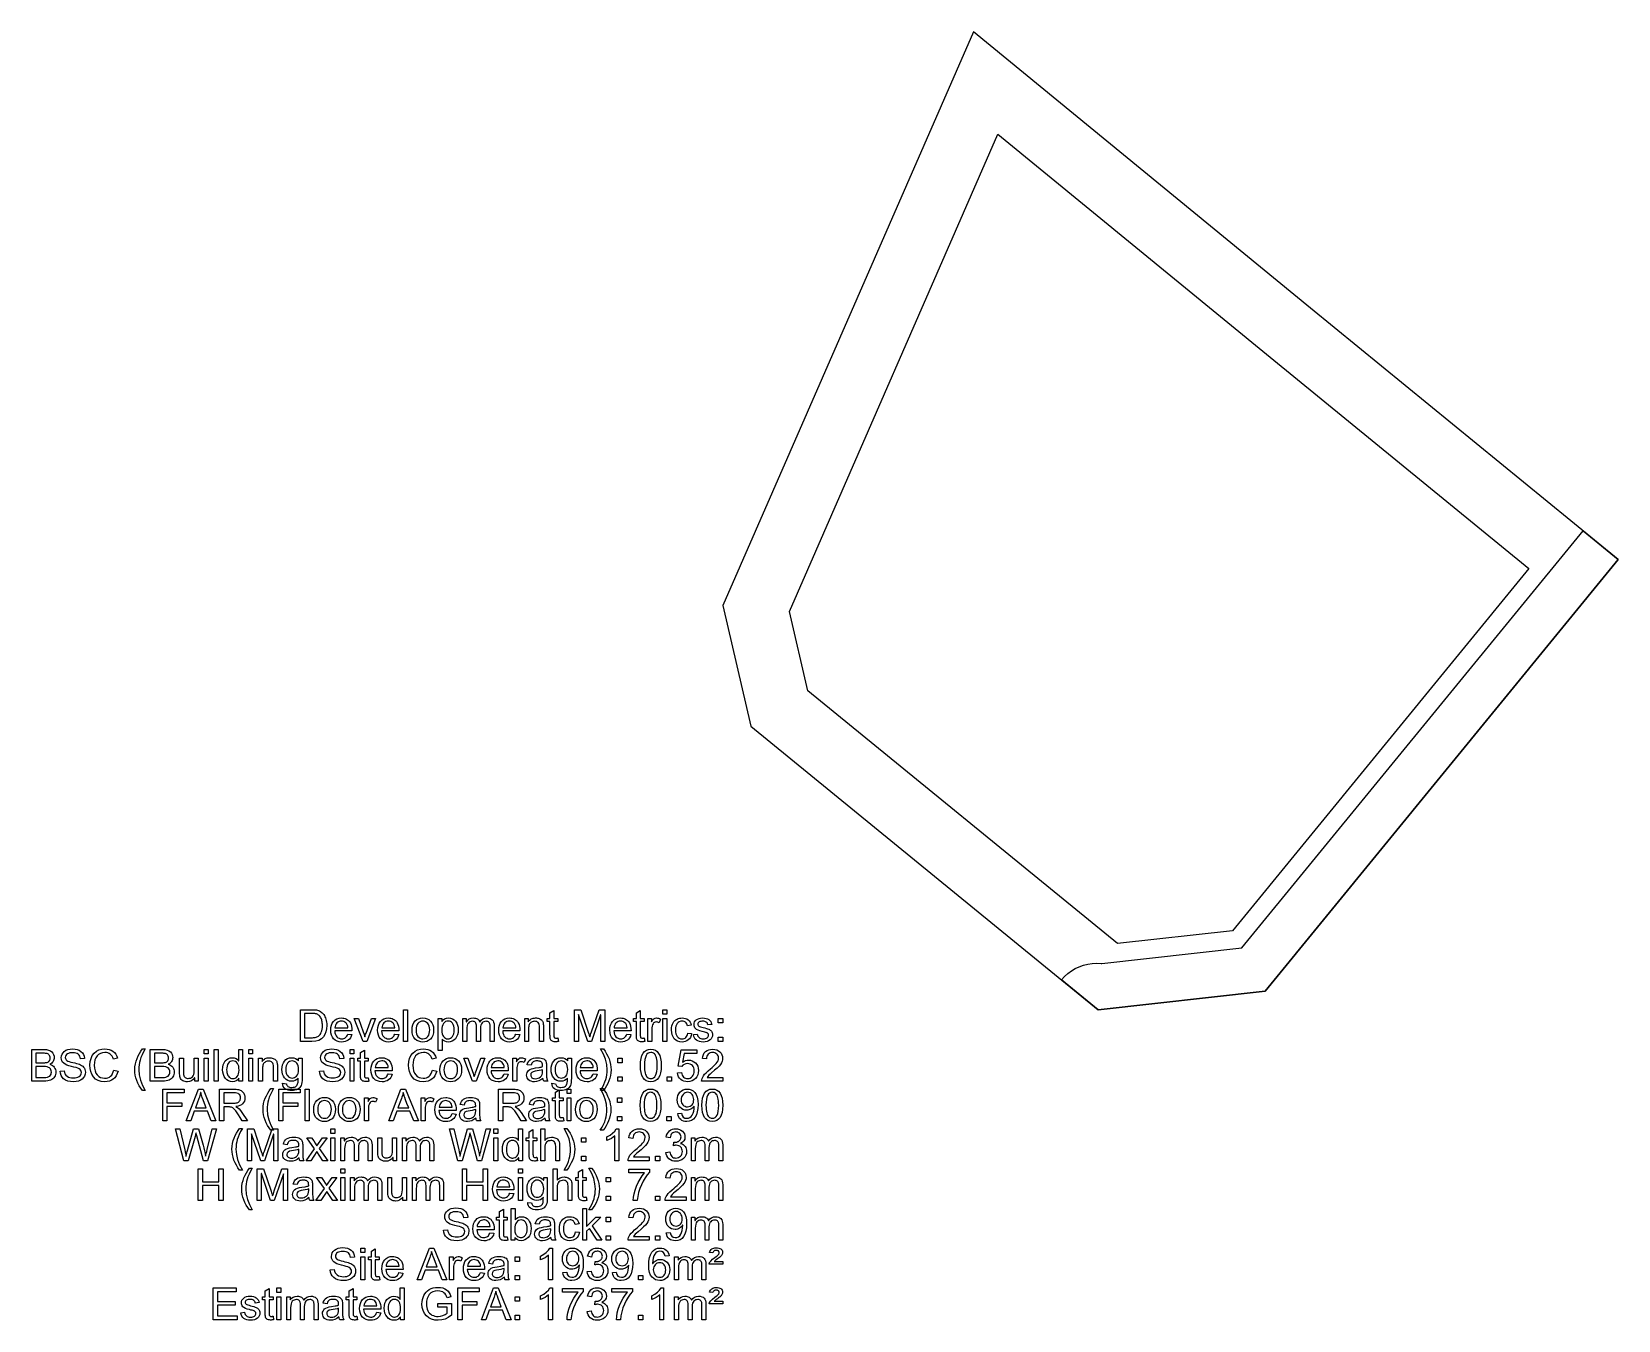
# Model space of a CAD drawing. Header units: metres. Extents: x -43.4 to 56.3, y -19.5 to 61.5.
import ezdxf

# ---------------------------------------------------------------- set-up
doc = ezdxf.new("R2010")
doc.units = ezdxf.units.M
for name, color, linetype in [('METRICS', 7, 'Continuous'), ('OFFSET', 3, 'Continuous'), ('SETBACK', 5, 'Continuous'), ('SITE', 1, 'Continuous')]:
    doc.layers.add(name, color=color, linetype=linetype)

msp = doc.modelspace()

# ---------------------------------------------------------------- linework, layer by layer
at = {"layer": 'METRICS'}
for points in [[(-26.548, 0), (-25.858, 0), (-25.771, -0.001), (-25.689, -0.005), (-25.614, -0.01), (-25.546, -0.018), (-25.481, -0.031), (-25.418, -0.05), (-25.356, -0.076), (-25.295, -0.108), (-25.238, -0.148), (-25.183, -0.194), (-25.133, -0.246), (-25.087, -0.306), (-25.044, -0.371), (-25.007, -0.44), (-24.974, -0.515), (-24.946, -0.594), (-24.924, -0.68), (-24.908, -0.774), (-24.898, -0.877), (-24.895, -0.989), (-24.908, -1.2), (-24.947, -1.392), (-25.013, -1.563), (-25.105, -1.716), (-25.229, -1.84), (-25.391, -1.929), (-25.591, -1.982), (-25.828, -2), (-26.548, -2), (-26.548, 0)], [(-19.817, -2), (-20.063, -2), (-20.063, 0), (-19.817, 0), (-19.817, -2)], [(-7.419, -2), (-7.67, -2), (-7.67, -0.326), (-7.675, -0.326), (-8.251, -2), (-8.488, -2), (-9.061, -0.299), (-9.07, -0.299), (-9.07, -2), (-9.321, -2), (-9.321, 0), (-8.925, 0), (-8.452, -1.416), (-8.416, -1.523), (-8.389, -1.608), (-8.37, -1.671), (-8.36, -1.712), (-8.355, -1.712), (-8.334, -1.649), (-8.31, -1.574), (-8.281, -1.488), (-8.248, -1.392), (-7.771, 0), (-7.419, 0), (-7.419, -2)], [(-3.513, -0.278), (-3.759, -0.278), (-3.759, 0), (-3.513, 0), (-3.513, -0.278)], [(-26.284, -1.763), (-25.855, -1.763), (-25.792, -1.762), (-25.731, -1.759), (-25.675, -1.753), (-25.621, -1.746), (-25.57, -1.735), (-25.518, -1.716), (-25.465, -1.69), (-25.413, -1.658), (-25.362, -1.616), (-25.316, -1.562), (-25.274, -1.497), (-25.237, -1.42), (-25.207, -1.331), (-25.185, -1.229), (-25.172, -1.113), (-25.168, -0.984), (-25.169, -0.91), (-25.174, -0.839), (-25.183, -0.77), (-25.194, -0.703), (-25.211, -0.64), (-25.232, -0.579), (-25.26, -0.521), (-25.293, -0.466), (-25.33, -0.416), (-25.37, -0.373), (-25.412, -0.337), (-25.457, -0.309), (-25.503, -0.287), (-25.549, -0.269), (-25.593, -0.256), (-25.638, -0.248), (-25.685, -0.244), (-25.738, -0.24), (-25.798, -0.238), (-25.864, -0.237), (-26.284, -0.237), (-26.284, -1.763)], [(-23.31, -1.338), (-24.394, -1.338), (-24.38, -1.451), (-24.352, -1.55), (-24.312, -1.635), (-24.257, -1.705), (-24.192, -1.761), (-24.12, -1.8), (-24.04, -1.824), (-23.952, -1.832), (-23.885, -1.828), (-23.823, -1.814), (-23.767, -1.79), (-23.716, -1.758), (-23.671, -1.716), (-23.632, -1.665), (-23.598, -1.604), (-23.57, -1.533), (-23.318, -1.565), (-23.355, -1.671), (-23.405, -1.765), (-23.468, -1.845), (-23.543, -1.913), (-23.63, -1.966), (-23.727, -2.004), (-23.835, -2.027), (-23.952, -2.034), (-24.106, -2.022), (-24.243, -1.984), (-24.361, -1.922), (-24.462, -1.834), (-24.542, -1.725), (-24.599, -1.598), (-24.634, -1.452), (-24.645, -1.288), (-24.634, -1.125), (-24.601, -0.978), (-24.545, -0.847), (-24.467, -0.733), (-24.369, -0.639), (-24.253, -0.573), (-24.118, -0.533), (-23.966, -0.52), (-23.887, -0.524), (-23.811, -0.537), (-23.735, -0.559), (-23.661, -0.589), (-23.59, -0.63), (-23.525, -0.683), (-23.466, -0.749), (-23.412, -0.826), (-23.367, -0.921), (-23.335, -1.038), (-23.316, -1.177), (-23.31, -1.338)], [(-23.562, -1.136), (-23.576, -1.034), (-23.604, -0.946), (-23.645, -0.874), (-23.699, -0.818), (-23.762, -0.775), (-23.827, -0.745), (-23.895, -0.726), (-23.966, -0.72), (-24.049, -0.728), (-24.124, -0.749), (-24.191, -0.786), (-24.251, -0.836), (-24.301, -0.899), (-24.339, -0.969), (-24.366, -1.049), (-24.381, -1.136), (-23.562, -1.136)], [(-21.838, -0.553), (-22.385, -2), (-22.614, -2), (-23.164, -0.553), (-22.905, -0.553), (-22.606, -1.39), (-22.568, -1.499), (-22.538, -1.589), (-22.517, -1.66), (-22.505, -1.712), (-22.499, -1.712), (-22.486, -1.665), (-22.47, -1.61), (-22.449, -1.547), (-22.424, -1.477), (-22.089, -0.553), (-21.838, -0.553)], [(-20.359, -1.338), (-21.443, -1.338), (-21.429, -1.451), (-21.402, -1.55), (-21.361, -1.635), (-21.306, -1.705), (-21.241, -1.761), (-21.169, -1.8), (-21.089, -1.824), (-21.001, -1.832), (-20.934, -1.828), (-20.872, -1.814), (-20.816, -1.79), (-20.765, -1.758), (-20.72, -1.716), (-20.681, -1.665), (-20.647, -1.604), (-20.619, -1.533), (-20.367, -1.565), (-20.404, -1.671), (-20.454, -1.765), (-20.517, -1.845), (-20.592, -1.913), (-20.679, -1.966), (-20.776, -2.004), (-20.884, -2.027), (-21.001, -2.034), (-21.155, -2.022), (-21.292, -1.984), (-21.41, -1.922), (-21.511, -1.834), (-21.591, -1.725), (-21.649, -1.598), (-21.683, -1.452), (-21.694, -1.288), (-21.683, -1.125), (-21.65, -0.978), (-21.594, -0.847), (-21.516, -0.733), (-21.418, -0.639), (-21.302, -0.573), (-21.168, -0.533), (-21.015, -0.52), (-20.937, -0.524), (-20.86, -0.537), (-20.784, -0.559), (-20.71, -0.589), (-20.64, -0.63), (-20.575, -0.683), (-20.515, -0.749), (-20.461, -0.826), (-20.416, -0.921), (-20.384, -1.038), (-20.365, -1.177), (-20.359, -1.338)], [(-20.611, -1.136), (-20.625, -1.034), (-20.653, -0.946), (-20.694, -0.874), (-20.748, -0.818), (-20.811, -0.775), (-20.876, -0.745), (-20.944, -0.726), (-21.015, -0.72), (-21.098, -0.728), (-21.173, -0.749), (-21.24, -0.786), (-21.3, -0.836), (-21.35, -0.899), (-21.388, -0.969), (-21.415, -1.049), (-21.43, -1.136), (-20.611, -1.136)], [(-18.853, -0.52), (-18.712, -0.532), (-18.584, -0.568), (-18.469, -0.627), (-18.366, -0.711), (-18.282, -0.816), (-18.222, -0.942), (-18.185, -1.088), (-18.173, -1.254), (-18.186, -1.452), (-18.225, -1.618), (-18.291, -1.753), (-18.382, -1.857), (-18.49, -1.935), (-18.604, -1.99), (-18.725, -2.023), (-18.853, -2.034), (-18.985, -2.023), (-19.109, -1.989), (-19.223, -1.932), (-19.329, -1.853), (-19.417, -1.749), (-19.48, -1.618), (-19.518, -1.461), (-19.531, -1.277), (-19.519, -1.098), (-19.482, -0.944), (-19.421, -0.813), (-19.336, -0.707), (-19.232, -0.625), (-19.117, -0.567), (-18.991, -0.532), (-18.853, -0.52)], [(-18.853, -1.832), (-18.754, -1.822), (-18.668, -1.793), (-18.594, -1.745), (-18.533, -1.677), (-18.486, -1.593), (-18.452, -1.497), (-18.431, -1.388), (-18.424, -1.267), (-18.432, -1.14), (-18.455, -1.029), (-18.494, -0.935), (-18.548, -0.858), (-18.613, -0.798), (-18.686, -0.755), (-18.766, -0.729), (-18.853, -0.72), (-18.942, -0.729), (-19.023, -0.755), (-19.095, -0.799), (-19.16, -0.86), (-19.212, -0.939), (-19.25, -1.034), (-19.272, -1.147), (-19.28, -1.277), (-19.272, -1.406), (-19.249, -1.519), (-19.211, -1.614), (-19.158, -1.692), (-19.093, -1.754), (-19.02, -1.797), (-18.94, -1.823), (-18.853, -1.832)], [(-17.656, -0.739), (-17.579, -0.643), (-17.484, -0.575), (-17.372, -0.534), (-17.243, -0.52), (-17.108, -0.533), (-16.988, -0.571), (-16.883, -0.636), (-16.793, -0.726), (-16.72, -0.838), (-16.669, -0.964), (-16.638, -1.107), (-16.628, -1.265), (-16.639, -1.432), (-16.673, -1.582), (-16.73, -1.713), (-16.81, -1.826), (-16.907, -1.917), (-17.014, -1.982), (-17.131, -2.021), (-17.259, -2.034), (-17.37, -2.023), (-17.469, -1.988), (-17.557, -1.93), (-17.633, -1.849), (-17.64, -1.849), (-17.64, -2.557), (-17.885, -2.557), (-17.885, -0.553), (-17.662, -0.553), (-17.662, -0.739), (-17.656, -0.739)], [(-17.276, -1.832), (-17.193, -1.823), (-17.119, -1.797), (-17.051, -1.752), (-16.991, -1.69), (-16.942, -1.61), (-16.907, -1.512), (-16.886, -1.397), (-16.879, -1.265), (-16.885, -1.139), (-16.906, -1.029), (-16.94, -0.935), (-16.987, -0.855), (-17.045, -0.793), (-17.111, -0.748), (-17.184, -0.721), (-17.265, -0.712), (-17.348, -0.722), (-17.424, -0.752), (-17.492, -0.802), (-17.552, -0.872), (-17.601, -0.957), (-17.636, -1.055), (-17.657, -1.164), (-17.664, -1.285), (-17.658, -1.411), (-17.637, -1.521), (-17.604, -1.615), (-17.557, -1.693), (-17.499, -1.754), (-17.432, -1.797), (-17.358, -1.823), (-17.276, -1.832)], [(-14.372, -2), (-14.618, -2), (-14.618, -1.086), (-14.619, -1.037), (-14.621, -0.992), (-14.626, -0.951), (-14.632, -0.913), (-14.641, -0.879), (-14.656, -0.846), (-14.676, -0.815), (-14.702, -0.786), (-14.734, -0.762), (-14.774, -0.745), (-14.823, -0.735), (-14.879, -0.731), (-14.948, -0.738), (-15.013, -0.756), (-15.073, -0.788), (-15.128, -0.832), (-15.174, -0.891), (-15.207, -0.965), (-15.227, -1.054), (-15.233, -1.16), (-15.233, -2), (-15.479, -2), (-15.479, -1.059), (-15.483, -0.972), (-15.495, -0.9), (-15.516, -0.843), (-15.545, -0.801), (-15.582, -0.77), (-15.625, -0.749), (-15.675, -0.736), (-15.733, -0.731), (-15.808, -0.738), (-15.877, -0.759), (-15.938, -0.793), (-15.992, -0.84), (-16.037, -0.907), (-16.069, -0.997), (-16.088, -1.111), (-16.094, -1.248), (-16.094, -2), (-16.34, -2), (-16.34, -0.553), (-16.119, -0.553), (-16.119, -0.754), (-16.113, -0.754), (-16.031, -0.652), (-15.931, -0.578), (-15.815, -0.534), (-15.681, -0.52), (-15.604, -0.524), (-15.535, -0.536), (-15.473, -0.555), (-15.418, -0.583), (-15.37, -0.619), (-15.329, -0.663), (-15.295, -0.714), (-15.269, -0.774), (-15.181, -0.663), (-15.077, -0.583), (-14.957, -0.536), (-14.823, -0.52), (-14.717, -0.527), (-14.626, -0.55), (-14.548, -0.588), (-14.485, -0.641), (-14.436, -0.709), (-14.401, -0.793), (-14.379, -0.892), (-14.372, -1.005), (-14.372, -2)], [(-12.749, -1.338), (-13.834, -1.338), (-13.819, -1.451), (-13.792, -1.55), (-13.751, -1.635), (-13.696, -1.705), (-13.632, -1.761), (-13.559, -1.8), (-13.479, -1.824), (-13.392, -1.832), (-13.324, -1.828), (-13.262, -1.814), (-13.206, -1.79), (-13.156, -1.758), (-13.111, -1.716), (-13.071, -1.665), (-13.038, -1.604), (-13.01, -1.533), (-12.757, -1.565), (-12.794, -1.671), (-12.844, -1.765), (-12.907, -1.845), (-12.982, -1.913), (-13.069, -1.966), (-13.166, -2.004), (-13.274, -2.027), (-13.392, -2.034), (-13.546, -2.022), (-13.682, -1.984), (-13.8, -1.922), (-13.901, -1.834), (-13.981, -1.725), (-14.039, -1.598), (-14.073, -1.452), (-14.085, -1.288), (-14.073, -1.125), (-14.04, -0.978), (-13.984, -0.847), (-13.907, -0.733), (-13.808, -0.639), (-13.692, -0.573), (-13.558, -0.533), (-13.405, -0.52), (-13.327, -0.524), (-13.25, -0.537), (-13.174, -0.559), (-13.1, -0.589), (-13.03, -0.63), (-12.965, -0.683), (-12.905, -0.749), (-12.851, -0.826), (-12.807, -0.921), (-12.775, -1.038), (-12.755, -1.177), (-12.749, -1.338)], [(-13.001, -1.136), (-13.016, -1.034), (-13.043, -0.946), (-13.084, -0.874), (-13.138, -0.818), (-13.201, -0.775), (-13.266, -0.745), (-13.334, -0.726), (-13.405, -0.72), (-13.488, -0.728), (-13.563, -0.749), (-13.631, -0.786), (-13.69, -0.836), (-13.74, -0.899), (-13.779, -0.969), (-13.805, -1.049), (-13.82, -1.136), (-13.001, -1.136)], [(-11.27, -2), (-11.517, -2), (-11.517, -1.12), (-11.522, -1.018), (-11.537, -0.932), (-11.562, -0.865), (-11.597, -0.814), (-11.641, -0.778), (-11.692, -0.752), (-11.751, -0.736), (-11.819, -0.731), (-11.872, -0.735), (-11.925, -0.745), (-11.976, -0.761), (-12.025, -0.784), (-12.07, -0.814), (-12.109, -0.849), (-12.14, -0.889), (-12.164, -0.935), (-12.182, -0.988), (-12.194, -1.052), (-12.202, -1.125), (-12.205, -1.209), (-12.205, -2), (-12.45, -2), (-12.45, -0.553), (-12.229, -0.553), (-12.229, -0.757), (-12.224, -0.757), (-12.183, -0.702), (-12.137, -0.653), (-12.087, -0.613), (-12.032, -0.579), (-11.973, -0.553), (-11.909, -0.535), (-11.841, -0.523), (-11.768, -0.52), (-11.711, -0.522), (-11.654, -0.53), (-11.598, -0.543), (-11.542, -0.561), (-11.489, -0.584), (-11.442, -0.612), (-11.401, -0.645), (-11.366, -0.683), (-11.338, -0.725), (-11.315, -0.768), (-11.298, -0.812), (-11.286, -0.858), (-11.279, -0.909), (-11.274, -0.967), (-11.271, -1.034), (-11.27, -1.109), (-11.27, -2)], [(-10.334, -1.997), (-10.387, -2.007), (-10.435, -2.014), (-10.479, -2.018), (-10.518, -2.019), (-10.593, -2.016), (-10.658, -2.005), (-10.711, -1.987), (-10.753, -1.962), (-10.786, -1.932), (-10.812, -1.898), (-10.831, -1.86), (-10.843, -1.819), (-10.85, -1.771), (-10.855, -1.714), (-10.858, -1.649), (-10.859, -1.576), (-10.859, -0.742), (-11.038, -0.742), (-11.038, -0.553), (-10.859, -0.553), (-10.859, -0.192), (-10.614, -0.044), (-10.614, -0.553), (-10.368, -0.553), (-10.368, -0.742), (-10.614, -0.742), (-10.614, -1.589), (-10.613, -1.64), (-10.608, -1.683), (-10.601, -1.717), (-10.591, -1.744), (-10.576, -1.764), (-10.552, -1.778), (-10.519, -1.787), (-10.477, -1.79), (-10.451, -1.789), (-10.424, -1.787), (-10.396, -1.784), (-10.368, -1.779), (-10.334, -1.997)], [(-5.761, -1.338), (-6.846, -1.338), (-6.832, -1.451), (-6.804, -1.55), (-6.763, -1.635), (-6.709, -1.705), (-6.644, -1.761), (-6.571, -1.8), (-6.491, -1.824), (-6.404, -1.832), (-6.336, -1.828), (-6.275, -1.814), (-6.218, -1.79), (-6.168, -1.758), (-6.123, -1.716), (-6.084, -1.665), (-6.05, -1.604), (-6.022, -1.533), (-5.769, -1.565), (-5.807, -1.671), (-5.856, -1.765), (-5.919, -1.845), (-5.995, -1.913), (-6.082, -1.966), (-6.179, -2.004), (-6.286, -2.027), (-6.404, -2.034), (-6.558, -2.022), (-6.694, -1.984), (-6.813, -1.922), (-6.913, -1.834), (-6.994, -1.725), (-7.051, -1.598), (-7.085, -1.452), (-7.097, -1.288), (-7.086, -1.125), (-7.052, -0.978), (-6.997, -0.847), (-6.919, -0.733), (-6.821, -0.639), (-6.704, -0.573), (-6.57, -0.533), (-6.417, -0.52), (-6.339, -0.524), (-6.262, -0.537), (-6.187, -0.559), (-6.113, -0.589), (-6.042, -0.63), (-5.977, -0.683), (-5.918, -0.749), (-5.864, -0.826), (-5.819, -0.921), (-5.787, -1.038), (-5.768, -1.177), (-5.761, -1.338)], [(-6.014, -1.136), (-6.028, -1.034), (-6.055, -0.946), (-6.096, -0.874), (-6.151, -0.818), (-6.213, -0.775), (-6.278, -0.745), (-6.347, -0.726), (-6.417, -0.72), (-6.5, -0.728), (-6.575, -0.749), (-6.643, -0.786), (-6.703, -0.836), (-6.753, -0.899), (-6.791, -0.969), (-6.817, -1.049), (-6.832, -1.136), (-6.014, -1.136)], [(-4.9, -1.997), (-4.953, -2.007), (-5.001, -2.014), (-5.045, -2.018), (-5.085, -2.019), (-5.16, -2.016), (-5.224, -2.005), (-5.277, -1.987), (-5.319, -1.962), (-5.352, -1.932), (-5.379, -1.898), (-5.398, -1.86), (-5.409, -1.819), (-5.416, -1.771), (-5.422, -1.714), (-5.425, -1.649), (-5.426, -1.576), (-5.426, -0.742), (-5.604, -0.742), (-5.604, -0.553), (-5.426, -0.553), (-5.426, -0.192), (-5.18, -0.044), (-5.18, -0.553), (-4.935, -0.553), (-4.935, -0.742), (-5.18, -0.742), (-5.18, -1.589), (-5.179, -1.64), (-5.174, -1.683), (-5.167, -1.717), (-5.158, -1.744), (-5.142, -1.764), (-5.118, -1.778), (-5.085, -1.787), (-5.044, -1.79), (-5.017, -1.789), (-4.99, -1.787), (-4.962, -1.784), (-4.935, -1.779), (-4.9, -1.997)], [(-3.909, -0.598), (-3.993, -0.824), (-4.039, -0.801), (-4.084, -0.784), (-4.128, -0.774), (-4.172, -0.771), (-4.237, -0.779), (-4.293, -0.802), (-4.341, -0.84), (-4.381, -0.894), (-4.412, -0.962), (-4.434, -1.042), (-4.447, -1.135), (-4.452, -1.24), (-4.452, -2), (-4.697, -2), (-4.697, -0.553), (-4.473, -0.553), (-4.473, -0.771), (-4.468, -0.771), (-4.405, -0.661), (-4.333, -0.583), (-4.251, -0.535), (-4.161, -0.52), (-4.098, -0.525), (-4.035, -0.539), (-3.972, -0.564), (-3.909, -0.598)], [(-3.513, -2), (-3.759, -2), (-3.759, -0.553), (-3.513, -0.553), (-3.513, -2)], [(-1.952, -1.499), (-1.984, -1.629), (-2.031, -1.739), (-2.093, -1.831), (-2.171, -1.905), (-2.259, -1.962), (-2.352, -2.002), (-2.452, -2.026), (-2.557, -2.034), (-2.705, -2.021), (-2.836, -1.982), (-2.949, -1.918), (-3.044, -1.827), (-3.119, -1.716), (-3.173, -1.587), (-3.205, -1.442), (-3.216, -1.28), (-3.209, -1.146), (-3.191, -1.025), (-3.16, -0.919), (-3.117, -0.827), (-3.064, -0.749), (-3.005, -0.683), (-2.94, -0.629), (-2.869, -0.589), (-2.794, -0.559), (-2.717, -0.537), (-2.638, -0.524), (-2.557, -0.52), (-2.449, -0.527), (-2.349, -0.549), (-2.257, -0.585), (-2.174, -0.636), (-2.102, -0.701), (-2.046, -0.779), (-2.004, -0.871), (-1.978, -0.977), (-2.216, -1.014), (-2.237, -0.945), (-2.264, -0.886), (-2.297, -0.835), (-2.335, -0.794), (-2.379, -0.762), (-2.429, -0.739), (-2.484, -0.725), (-2.546, -0.72), (-2.642, -0.729), (-2.727, -0.757), (-2.799, -0.802), (-2.858, -0.866), (-2.905, -0.947), (-2.938, -1.041), (-2.958, -1.15), (-2.965, -1.274), (-2.958, -1.4), (-2.938, -1.511), (-2.906, -1.607), (-2.86, -1.687), (-2.802, -1.75), (-2.733, -1.796), (-2.652, -1.823), (-2.559, -1.832), (-2.484, -1.827), (-2.418, -1.81), (-2.36, -1.781), (-2.31, -1.741), (-2.269, -1.69), (-2.237, -1.628), (-2.212, -1.554), (-2.196, -1.469), (-1.952, -1.499)], [(-0.933, -0.958), (-0.945, -0.902), (-0.965, -0.854), (-0.993, -0.813), (-1.029, -0.78), (-1.073, -0.754), (-1.125, -0.735), (-1.184, -0.724), (-1.251, -0.72), (-1.318, -0.723), (-1.378, -0.732), (-1.431, -0.747), (-1.478, -0.768), (-1.516, -0.795), (-1.543, -0.827), (-1.559, -0.864), (-1.565, -0.907), (-1.56, -0.947), (-1.548, -0.981), (-1.526, -1.009), (-1.496, -1.03), (-1.453, -1.049), (-1.393, -1.071), (-1.317, -1.094), (-1.224, -1.12), (-1.116, -1.149), (-1.023, -1.175), (-0.945, -1.2), (-0.881, -1.224), (-0.827, -1.249), (-0.779, -1.278), (-0.738, -1.312), (-0.703, -1.35), (-0.676, -1.394), (-0.656, -1.447), (-0.644, -1.507), (-0.64, -1.576), (-0.65, -1.669), (-0.679, -1.754), (-0.729, -1.832), (-0.798, -1.902), (-0.884, -1.96), (-0.983, -2.001), (-1.095, -2.026), (-1.221, -2.034), (-1.351, -2.027), (-1.466, -2.005), (-1.566, -1.968), (-1.651, -1.917), (-1.721, -1.852), (-1.776, -1.772), (-1.817, -1.677), (-1.842, -1.568), (-1.598, -1.531), (-1.583, -1.602), (-1.56, -1.663), (-1.527, -1.715), (-1.485, -1.757), (-1.434, -1.79), (-1.373, -1.813), (-1.303, -1.828), (-1.224, -1.832), (-1.148, -1.828), (-1.082, -1.815), (-1.024, -1.794), (-0.977, -1.765), (-0.939, -1.729), (-0.912, -1.69), (-0.896, -1.647), (-0.891, -1.6), (-0.893, -1.569), (-0.901, -1.541), (-0.913, -1.517), (-0.93, -1.495), (-0.951, -1.477), (-0.975, -1.461), (-1.001, -1.447), (-1.029, -1.436), (-1.068, -1.424), (-1.126, -1.408), (-1.202, -1.389), (-1.296, -1.366), (-1.437, -1.327), (-1.552, -1.284), (-1.641, -1.237), (-1.703, -1.187), (-1.747, -1.132), (-1.777, -1.072), (-1.796, -1.006), (-1.802, -0.936), (-1.793, -0.849), (-1.766, -0.77), (-1.721, -0.7), (-1.658, -0.637), (-1.579, -0.586), (-1.488, -0.549), (-1.385, -0.527), (-1.269, -0.52), (-1.146, -0.526), (-1.038, -0.545), (-0.945, -0.577), (-0.866, -0.621), (-0.801, -0.679), (-0.751, -0.748), (-0.715, -0.83), (-0.693, -0.925), (-0.933, -0.958)], [(0, -0.832), (-0.28, -0.832), (-0.28, -0.553), (0, -0.553), (0, -0.832)], [(0, -2), (-0.28, -2), (-0.28, -1.72), (0, -1.72), (0, -2)], [(-42.308, -3.436), (-42.22, -3.469), (-42.144, -3.511), (-42.079, -3.562), (-42.027, -3.622), (-41.986, -3.689), (-41.957, -3.761), (-41.939, -3.837), (-41.933, -3.919), (-41.938, -4.001), (-41.954, -4.08), (-41.981, -4.155), (-42.018, -4.227), (-42.064, -4.293), (-42.12, -4.349), (-42.185, -4.396), (-42.258, -4.434), (-42.343, -4.463), (-42.441, -4.483), (-42.553, -4.496), (-42.679, -4.5), (-43.445, -4.5), (-43.445, -2.5), (-42.694, -2.5), (-42.526, -2.51), (-42.384, -2.54), (-42.269, -2.589), (-42.181, -2.658), (-42.115, -2.74), (-42.069, -2.825), (-42.041, -2.916), (-42.031, -3.01), (-42.036, -3.074), (-42.049, -3.136), (-42.07, -3.196), (-42.1, -3.252), (-42.139, -3.306), (-42.187, -3.354), (-42.243, -3.397), (-42.308, -3.436)], [(-43.18, -3.338), (-42.746, -3.338), (-42.682, -3.337), (-42.623, -3.334), (-42.57, -3.329), (-42.522, -3.323), (-42.478, -3.312), (-42.436, -3.295), (-42.398, -3.273), (-42.362, -3.244), (-42.331, -3.207), (-42.309, -3.162), (-42.296, -3.107), (-42.292, -3.044), (-42.296, -2.978), (-42.31, -2.921), (-42.331, -2.873), (-42.362, -2.835), (-42.399, -2.804), (-42.439, -2.781), (-42.483, -2.763), (-42.53, -2.752), (-42.582, -2.746), (-42.641, -2.741), (-42.707, -2.738), (-42.78, -2.737), (-43.18, -2.737), (-43.18, -3.338)], [(-40.386, -3.087), (-40.401, -2.997), (-40.429, -2.919), (-40.47, -2.853), (-40.524, -2.799), (-40.591, -2.757), (-40.672, -2.727), (-40.765, -2.709), (-40.872, -2.703), (-40.969, -2.708), (-41.057, -2.722), (-41.136, -2.746), (-41.205, -2.78), (-41.261, -2.822), (-41.301, -2.873), (-41.325, -2.933), (-41.333, -3.002), (-41.327, -3.063), (-41.308, -3.115), (-41.277, -3.159), (-41.234, -3.195), (-41.173, -3.227), (-41.09, -3.258), (-40.984, -3.29), (-40.855, -3.321), (-40.737, -3.349), (-40.63, -3.377), (-40.534, -3.405), (-40.45, -3.433), (-40.375, -3.466), (-40.305, -3.506), (-40.24, -3.555), (-40.181, -3.611), (-40.133, -3.677), (-40.098, -3.753), (-40.077, -3.839), (-40.07, -3.935), (-40.082, -4.059), (-40.121, -4.171), (-40.185, -4.273), (-40.275, -4.364), (-40.385, -4.438), (-40.511, -4.491), (-40.653, -4.523), (-40.81, -4.534), (-41.008, -4.522), (-41.179, -4.487), (-41.323, -4.428), (-41.441, -4.346), (-41.534, -4.245), (-41.601, -4.13), (-41.645, -4.001), (-41.663, -3.857), (-41.412, -3.836), (-41.394, -3.948), (-41.357, -4.043), (-41.301, -4.122), (-41.226, -4.186), (-41.138, -4.234), (-41.041, -4.268), (-40.936, -4.288), (-40.821, -4.295), (-40.715, -4.29), (-40.62, -4.273), (-40.536, -4.244), (-40.462, -4.204), (-40.402, -4.154), (-40.359, -4.096), (-40.333, -4.03), (-40.325, -3.956), (-40.334, -3.879), (-40.361, -3.814), (-40.405, -3.76), (-40.468, -3.717), (-40.552, -3.68), (-40.66, -3.642), (-40.792, -3.606), (-40.949, -3.569), (-41.106, -3.529), (-41.239, -3.481), (-41.349, -3.426), (-41.435, -3.364), (-41.5, -3.292), (-41.547, -3.211), (-41.575, -3.121), (-41.584, -3.02), (-41.572, -2.905), (-41.537, -2.8), (-41.478, -2.706), (-41.396, -2.623), (-41.293, -2.554), (-41.173, -2.505), (-41.036, -2.476), (-40.883, -2.466), (-40.724, -2.476), (-40.582, -2.505), (-40.457, -2.554), (-40.347, -2.622), (-40.258, -2.708), (-40.192, -2.811), (-40.15, -2.93), (-40.132, -3.066), (-40.386, -3.087)], [(-38.016, -3.866), (-38.068, -4.023), (-38.136, -4.16), (-38.221, -4.275), (-38.321, -4.368), (-38.435, -4.441), (-38.561, -4.493), (-38.696, -4.524), (-38.843, -4.534), (-39.072, -4.515), (-39.268, -4.457), (-39.43, -4.361), (-39.559, -4.226), (-39.657, -4.065), (-39.727, -3.888), (-39.769, -3.695), (-39.783, -3.486), (-39.767, -3.26), (-39.717, -3.06), (-39.635, -2.885), (-39.519, -2.737), (-39.378, -2.618), (-39.217, -2.534), (-39.038, -2.483), (-38.84, -2.466), (-38.7, -2.475), (-38.57, -2.503), (-38.45, -2.55), (-38.341, -2.615), (-38.245, -2.698), (-38.165, -2.798), (-38.1, -2.915), (-38.05, -3.05), (-38.31, -3.111), (-38.347, -3.013), (-38.392, -2.928), (-38.446, -2.856), (-38.509, -2.797), (-38.58, -2.751), (-38.659, -2.719), (-38.747, -2.699), (-38.843, -2.692), (-38.997, -2.706), (-39.131, -2.746), (-39.245, -2.813), (-39.34, -2.907), (-39.414, -3.024), (-39.467, -3.159), (-39.498, -3.312), (-39.509, -3.484), (-39.498, -3.679), (-39.464, -3.848), (-39.409, -3.989), (-39.331, -4.104), (-39.235, -4.193), (-39.126, -4.257), (-39.003, -4.295), (-38.866, -4.308), (-38.754, -4.3), (-38.654, -4.276), (-38.564, -4.236), (-38.485, -4.181), (-38.417, -4.109), (-38.36, -4.022), (-38.315, -3.918), (-38.28, -3.799), (-38.016, -3.866)], [(-36.302, -5.087), (-36.477, -5.087), (-36.585, -4.939), (-36.68, -4.784), (-36.763, -4.623), (-36.834, -4.455), (-36.89, -4.284), (-36.931, -4.114), (-36.955, -3.945), (-36.963, -3.777), (-36.955, -3.59), (-36.929, -3.41), (-36.886, -3.237), (-36.825, -3.07), (-36.752, -2.91), (-36.67, -2.756), (-36.578, -2.608), (-36.477, -2.466), (-36.302, -2.466), (-36.413, -2.659), (-36.504, -2.84), (-36.576, -3.008), (-36.627, -3.164), (-36.663, -3.315), (-36.689, -3.467), (-36.704, -3.62), (-36.709, -3.774), (-36.684, -4.103), (-36.607, -4.432), (-36.48, -4.76), (-36.302, -5.087)], [(-34.857, -3.436), (-34.769, -3.469), (-34.692, -3.511), (-34.628, -3.562), (-34.575, -3.622), (-34.534, -3.689), (-34.505, -3.761), (-34.487, -3.837), (-34.482, -3.919), (-34.487, -4.001), (-34.503, -4.08), (-34.529, -4.155), (-34.566, -4.227), (-34.613, -4.293), (-34.668, -4.349), (-34.733, -4.396), (-34.806, -4.434), (-34.891, -4.463), (-34.989, -4.483), (-35.102, -4.496), (-35.228, -4.5), (-35.993, -4.5), (-35.993, -2.5), (-35.243, -2.5), (-35.074, -2.51), (-34.932, -2.54), (-34.817, -2.589), (-34.729, -2.658), (-34.664, -2.74), (-34.617, -2.825), (-34.589, -2.916), (-34.58, -3.01), (-34.584, -3.074), (-34.597, -3.136), (-34.619, -3.196), (-34.649, -3.252), (-34.688, -3.306), (-34.735, -3.354), (-34.792, -3.397), (-34.857, -3.436)], [(-35.729, -3.338), (-35.295, -3.338), (-35.231, -3.337), (-35.172, -3.334), (-35.118, -3.329), (-35.07, -3.323), (-35.026, -3.312), (-34.985, -3.295), (-34.946, -3.273), (-34.91, -3.244), (-34.88, -3.207), (-34.858, -3.162), (-34.845, -3.107), (-34.84, -3.044), (-34.845, -2.978), (-34.858, -2.921), (-34.88, -2.873), (-34.911, -2.835), (-34.947, -2.804), (-34.988, -2.781), (-35.031, -2.763), (-35.078, -2.752), (-35.131, -2.746), (-35.19, -2.741), (-35.256, -2.738), (-35.329, -2.737), (-35.729, -2.737), (-35.729, -3.338)], [(-32.351, -2.778), (-32.596, -2.778), (-32.596, -2.5), (-32.351, -2.5), (-32.351, -2.778)], [(-31.73, -4.5), (-31.975, -4.5), (-31.975, -2.5), (-31.73, -2.5), (-31.73, -4.5)], [(-30.184, -4.5), (-30.413, -4.5), (-30.413, -4.316), (-30.419, -4.316), (-30.493, -4.411), (-30.585, -4.48), (-30.693, -4.52), (-30.819, -4.534), (-30.946, -4.521), (-31.063, -4.481), (-31.168, -4.416), (-31.263, -4.323), (-31.341, -4.21), (-31.396, -4.081), (-31.43, -3.937), (-31.441, -3.777), (-31.43, -3.611), (-31.399, -3.463), (-31.346, -3.334), (-31.273, -3.223), (-31.182, -3.134), (-31.078, -3.071), (-30.961, -3.032), (-30.829, -3.02), (-30.708, -3.032), (-30.601, -3.069), (-30.51, -3.131), (-30.435, -3.218), (-30.43, -3.218), (-30.43, -2.5), (-30.184, -2.5), (-30.184, -4.5)], [(-29.555, -2.778), (-29.801, -2.778), (-29.801, -2.5), (-29.555, -2.5), (-29.555, -2.778)], [(-24.08, -3.087), (-24.095, -2.997), (-24.123, -2.919), (-24.164, -2.853), (-24.218, -2.799), (-24.286, -2.757), (-24.366, -2.727), (-24.459, -2.709), (-24.566, -2.703), (-24.664, -2.708), (-24.752, -2.722), (-24.83, -2.746), (-24.899, -2.78), (-24.955, -2.822), (-24.995, -2.873), (-25.019, -2.933), (-25.027, -3.002), (-25.021, -3.063), (-25.003, -3.115), (-24.972, -3.159), (-24.928, -3.195), (-24.868, -3.227), (-24.784, -3.258), (-24.678, -3.29), (-24.55, -3.321), (-24.431, -3.349), (-24.324, -3.377), (-24.229, -3.405), (-24.145, -3.433), (-24.069, -3.466), (-23.999, -3.506), (-23.935, -3.555), (-23.876, -3.611), (-23.827, -3.677), (-23.792, -3.753), (-23.771, -3.839), (-23.764, -3.935), (-23.777, -4.059), (-23.815, -4.171), (-23.879, -4.273), (-23.969, -4.364), (-24.08, -4.438), (-24.206, -4.491), (-24.348, -4.523), (-24.505, -4.534), (-24.702, -4.522), (-24.873, -4.487), (-25.018, -4.428), (-25.136, -4.346), (-25.228, -4.245), (-25.296, -4.13), (-25.339, -4.001), (-25.357, -3.857), (-25.106, -3.836), (-25.088, -3.948), (-25.051, -4.043), (-24.995, -4.122), (-24.921, -4.186), (-24.833, -4.234), (-24.736, -4.268), (-24.63, -4.288), (-24.516, -4.295), (-24.41, -4.29), (-24.315, -4.273), (-24.23, -4.244), (-24.156, -4.204), (-24.096, -4.154), (-24.053, -4.096), (-24.028, -4.03), (-24.019, -3.956), (-24.028, -3.879), (-24.055, -3.814), (-24.1, -3.76), (-24.162, -3.717), (-24.246, -3.68), (-24.354, -3.642), (-24.487, -3.606), (-24.643, -3.569), (-24.8, -3.529), (-24.934, -3.481), (-25.043, -3.426), (-25.13, -3.364), (-25.195, -3.292), (-25.241, -3.211), (-25.269, -3.121), (-25.278, -3.02), (-25.267, -2.905), (-25.231, -2.8), (-25.172, -2.706), (-25.09, -2.623), (-24.987, -2.554), (-24.868, -2.505), (-24.731, -2.476), (-24.577, -2.466), (-24.419, -2.476), (-24.277, -2.505), (-24.151, -2.554), (-24.042, -2.622), (-23.952, -2.708), (-23.887, -2.811), (-23.845, -2.93), (-23.827, -3.066), (-24.08, -3.087)], [(-23.187, -2.778), (-23.432, -2.778), (-23.432, -2.5), (-23.187, -2.5), (-23.187, -2.778)], [(-22.247, -4.497), (-22.299, -4.507), (-22.348, -4.514), (-22.391, -4.518), (-22.431, -4.519), (-22.506, -4.516), (-22.57, -4.505), (-22.623, -4.487), (-22.666, -4.462), (-22.699, -4.432), (-22.725, -4.398), (-22.744, -4.36), (-22.756, -4.319), (-22.763, -4.271), (-22.768, -4.214), (-22.771, -4.149), (-22.772, -4.076), (-22.772, -3.242), (-22.951, -3.242), (-22.951, -3.053), (-22.772, -3.053), (-22.772, -2.692), (-22.527, -2.544), (-22.527, -3.053), (-22.281, -3.053), (-22.281, -3.242), (-22.527, -3.242), (-22.527, -4.089), (-22.525, -4.14), (-22.521, -4.183), (-22.514, -4.217), (-22.504, -4.244), (-22.489, -4.264), (-22.464, -4.278), (-22.432, -4.287), (-22.39, -4.29), (-22.363, -4.289), (-22.336, -4.287), (-22.309, -4.284), (-22.281, -4.279), (-22.247, -4.497)], [(-17.984, -3.866), (-18.035, -4.023), (-18.104, -4.16), (-18.188, -4.275), (-18.289, -4.368), (-18.403, -4.441), (-18.528, -4.493), (-18.664, -4.524), (-18.81, -4.534), (-19.039, -4.515), (-19.235, -4.457), (-19.397, -4.361), (-19.526, -4.226), (-19.624, -4.065), (-19.694, -3.888), (-19.736, -3.695), (-19.75, -3.486), (-19.734, -3.26), (-19.684, -3.06), (-19.602, -2.885), (-19.486, -2.737), (-19.345, -2.618), (-19.185, -2.534), (-19.006, -2.483), (-18.808, -2.466), (-18.667, -2.475), (-18.537, -2.503), (-18.417, -2.55), (-18.308, -2.615), (-18.212, -2.698), (-18.132, -2.798), (-18.067, -2.915), (-18.018, -3.05), (-18.277, -3.111), (-18.314, -3.013), (-18.359, -2.928), (-18.414, -2.856), (-18.476, -2.797), (-18.547, -2.751), (-18.627, -2.719), (-18.714, -2.699), (-18.81, -2.692), (-18.964, -2.706), (-19.098, -2.746), (-19.212, -2.813), (-19.307, -2.907), (-19.381, -3.024), (-19.434, -3.159), (-19.466, -3.312), (-19.476, -3.484), (-19.465, -3.679), (-19.432, -3.848), (-19.376, -3.989), (-19.298, -4.104), (-19.202, -4.193), (-19.093, -4.257), (-18.97, -4.295), (-18.834, -4.308), (-18.722, -4.3), (-18.621, -4.276), (-18.531, -4.236), (-18.452, -4.181), (-18.384, -4.109), (-18.328, -4.022), (-18.282, -3.918), (-18.247, -3.799), (-17.984, -3.866)], [(-7.501, -2.466), (-7.394, -2.614), (-7.298, -2.768), (-7.215, -2.93), (-7.145, -3.098), (-7.088, -3.268), (-7.047, -3.439), (-7.023, -3.608), (-7.015, -3.777), (-7.024, -3.963), (-7.049, -4.143), (-7.093, -4.316), (-7.153, -4.482), (-7.226, -4.642), (-7.309, -4.796), (-7.4, -4.944), (-7.501, -5.087), (-7.677, -5.087), (-7.565, -4.894), (-7.474, -4.713), (-7.403, -4.545), (-7.351, -4.389), (-7.315, -4.238), (-7.289, -4.087), (-7.274, -3.934), (-7.269, -3.78), (-7.294, -3.45), (-7.371, -3.121), (-7.498, -2.793), (-7.677, -2.466), (-7.501, -2.466)], [(-4.518, -2.49), (-4.366, -2.506), (-4.233, -2.554), (-4.121, -2.634), (-4.029, -2.746), (-3.958, -2.89), (-3.907, -3.066), (-3.876, -3.274), (-3.866, -3.514), (-3.877, -3.756), (-3.908, -3.964), (-3.961, -4.14), (-4.035, -4.282), (-4.128, -4.393), (-4.24, -4.471), (-4.37, -4.518), (-4.518, -4.534), (-4.671, -4.518), (-4.803, -4.47), (-4.915, -4.391), (-5.006, -4.279), (-5.078, -4.135), (-5.128, -3.96), (-5.159, -3.753), (-5.169, -3.514), (-5.159, -3.272), (-5.127, -3.063), (-5.074, -2.887), (-5.001, -2.744), (-4.907, -2.633), (-4.796, -2.554), (-4.666, -2.506), (-4.518, -2.49)], [(-4.518, -4.332), (-4.426, -4.32), (-4.345, -4.284), (-4.276, -4.224), (-4.22, -4.141), (-4.175, -4.029), (-4.144, -3.888), (-4.125, -3.716), (-4.119, -3.514), (-4.121, -3.37), (-4.13, -3.243), (-4.144, -3.132), (-4.163, -3.037), (-4.188, -2.955), (-4.219, -2.885), (-4.255, -2.826), (-4.297, -2.778), (-4.344, -2.74), (-4.398, -2.714), (-4.456, -2.698), (-4.521, -2.692), (-4.614, -2.705), (-4.694, -2.741), (-4.763, -2.802), (-4.819, -2.887), (-4.862, -3), (-4.893, -3.142), (-4.912, -3.313), (-4.918, -3.514), (-4.915, -3.655), (-4.907, -3.781), (-4.893, -3.892), (-4.873, -3.987), (-4.848, -4.069), (-4.817, -4.139), (-4.781, -4.199), (-4.739, -4.247), (-4.692, -4.284), (-4.64, -4.311), (-4.582, -4.327), (-4.518, -4.332)], [(-2.523, -3.298), (-2.43, -3.243), (-2.336, -3.204), (-2.241, -3.18), (-2.143, -3.173), (-2.022, -3.184), (-1.91, -3.217), (-1.805, -3.272), (-1.708, -3.349), (-1.627, -3.445), (-1.569, -3.555), (-1.534, -3.681), (-1.523, -3.821), (-1.534, -3.964), (-1.57, -4.096), (-1.628, -4.216), (-1.711, -4.326), (-1.812, -4.417), (-1.928, -4.482), (-2.059, -4.521), (-2.205, -4.534), (-2.325, -4.525), (-2.438, -4.499), (-2.542, -4.455), (-2.637, -4.393), (-2.719, -4.314), (-2.781, -4.218), (-2.824, -4.105), (-2.847, -3.975), (-2.591, -3.956), (-2.571, -4.044), (-2.542, -4.121), (-2.504, -4.186), (-2.457, -4.239), (-2.403, -4.28), (-2.343, -4.309), (-2.277, -4.326), (-2.205, -4.332), (-2.116, -4.323), (-2.035, -4.297), (-1.964, -4.253), (-1.902, -4.191), (-1.851, -4.116), (-1.815, -4.034), (-1.793, -3.943), (-1.786, -3.844), (-1.793, -3.744), (-1.815, -3.656), (-1.853, -3.579), (-1.905, -3.512), (-1.968, -3.459), (-2.04, -3.421), (-2.121, -3.398), (-2.21, -3.391), (-2.321, -3.403), (-2.419, -3.439), (-2.503, -3.499), (-2.573, -3.583), (-2.805, -3.556), (-2.61, -2.527), (-1.618, -2.527), (-1.618, -2.765), (-2.415, -2.765), (-2.523, -3.298)], [(0, -4.5), (-1.325, -4.5), (-1.317, -4.415), (-1.295, -4.33), (-1.258, -4.244), (-1.207, -4.158), (-1.135, -4.065), (-1.037, -3.962), (-0.914, -3.849), (-0.765, -3.724), (-0.669, -3.644), (-0.578, -3.562), (-0.492, -3.478), (-0.412, -3.392), (-0.344, -3.304), (-0.295, -3.217), (-0.266, -3.129), (-0.256, -3.042), (-0.263, -2.969), (-0.283, -2.903), (-0.317, -2.844), (-0.364, -2.791), (-0.421, -2.748), (-0.485, -2.717), (-0.556, -2.699), (-0.634, -2.692), (-0.714, -2.699), (-0.786, -2.718), (-0.852, -2.75), (-0.911, -2.794), (-0.96, -2.851), (-0.996, -2.921), (-1.017, -3.003), (-1.025, -3.098), (-1.277, -3.069), (-1.256, -2.937), (-1.215, -2.821), (-1.156, -2.722), (-1.077, -2.639), (-0.983, -2.574), (-0.877, -2.528), (-0.759, -2.5), (-0.629, -2.49), (-0.49, -2.501), (-0.367, -2.531), (-0.26, -2.582), (-0.17, -2.653), (-0.098, -2.739), (-0.047, -2.833), (-0.016, -2.936), (-0.005, -3.047), (-0.014, -3.144), (-0.04, -3.241), (-0.083, -3.338), (-0.144, -3.437), (-0.23, -3.543), (-0.351, -3.667), (-0.506, -3.807), (-0.696, -3.964), (-0.795, -4.047), (-0.876, -4.125), (-0.939, -4.197), (-0.984, -4.263), (0, -4.263), (0, -4.5)], [(-43.18, -4.263), (-42.682, -4.263), (-42.559, -4.257), (-42.456, -4.24), (-42.373, -4.211), (-42.311, -4.171), (-42.266, -4.121), (-42.233, -4.062), (-42.214, -3.995), (-42.207, -3.919), (-42.214, -3.842), (-42.235, -3.774), (-42.27, -3.716), (-42.318, -3.666), (-42.384, -3.626), (-42.473, -3.598), (-42.583, -3.581), (-42.716, -3.575), (-43.18, -3.575), (-43.18, -4.263)], [(-35.729, -4.263), (-35.231, -4.263), (-35.107, -4.257), (-35.004, -4.24), (-34.922, -4.211), (-34.859, -4.171), (-34.814, -4.121), (-34.782, -4.062), (-34.762, -3.995), (-34.756, -3.919), (-34.763, -3.842), (-34.783, -3.774), (-34.818, -3.716), (-34.866, -3.666), (-34.933, -3.626), (-35.021, -3.598), (-35.132, -3.581), (-35.265, -3.575), (-35.729, -3.575), (-35.729, -4.263)], [(-32.977, -4.5), (-33.196, -4.5), (-33.196, -4.287), (-33.203, -4.287), (-33.294, -4.395), (-33.4, -4.472), (-33.521, -4.519), (-33.658, -4.534), (-33.732, -4.53), (-33.803, -4.517), (-33.872, -4.495), (-33.938, -4.464), (-33.997, -4.425), (-34.045, -4.38), (-34.083, -4.329), (-34.11, -4.27), (-34.129, -4.204), (-34.142, -4.128), (-34.15, -4.044), (-34.153, -3.95), (-34.153, -3.053), (-33.907, -3.053), (-33.907, -3.855), (-33.906, -3.944), (-33.903, -4.02), (-33.897, -4.082), (-33.889, -4.13), (-33.876, -4.17), (-33.856, -4.206), (-33.828, -4.239), (-33.793, -4.267), (-33.752, -4.291), (-33.707, -4.308), (-33.659, -4.318), (-33.607, -4.321), (-33.539, -4.315), (-33.472, -4.297), (-33.408, -4.267), (-33.345, -4.225), (-33.291, -4.164), (-33.253, -4.077), (-33.23, -3.965), (-33.222, -3.826), (-33.222, -3.053), (-32.977, -3.053), (-32.977, -4.5)], [(-32.351, -4.5), (-32.596, -4.5), (-32.596, -3.053), (-32.351, -3.053), (-32.351, -4.5)], [(-30.793, -4.332), (-30.715, -4.324), (-30.644, -4.299), (-30.579, -4.258), (-30.52, -4.2), (-30.471, -4.125), (-30.436, -4.033), (-30.415, -3.925), (-30.408, -3.799), (-30.414, -3.673), (-30.433, -3.561), (-30.465, -3.462), (-30.51, -3.377), (-30.567, -3.309), (-30.635, -3.26), (-30.714, -3.23), (-30.804, -3.22), (-30.893, -3.23), (-30.971, -3.259), (-31.037, -3.307), (-31.092, -3.374), (-31.135, -3.457), (-31.165, -3.551), (-31.184, -3.658), (-31.19, -3.777), (-31.186, -3.864), (-31.177, -3.943), (-31.16, -4.016), (-31.137, -4.082), (-31.108, -4.14), (-31.074, -4.191), (-31.035, -4.234), (-30.99, -4.269), (-30.943, -4.297), (-30.894, -4.317), (-30.844, -4.328), (-30.793, -4.332)], [(-29.555, -4.5), (-29.801, -4.5), (-29.801, -3.053), (-29.555, -3.053), (-29.555, -4.5)], [(-27.997, -4.5), (-28.244, -4.5), (-28.244, -3.62), (-28.249, -3.518), (-28.264, -3.432), (-28.289, -3.365), (-28.324, -3.314), (-28.368, -3.278), (-28.419, -3.252), (-28.479, -3.236), (-28.546, -3.231), (-28.6, -3.235), (-28.652, -3.245), (-28.703, -3.261), (-28.752, -3.284), (-28.798, -3.314), (-28.836, -3.349), (-28.867, -3.389), (-28.891, -3.435), (-28.909, -3.488), (-28.922, -3.552), (-28.929, -3.625), (-28.932, -3.709), (-28.932, -4.5), (-29.177, -4.5), (-29.177, -3.053), (-28.956, -3.053), (-28.956, -3.257), (-28.951, -3.257), (-28.91, -3.202), (-28.864, -3.153), (-28.814, -3.113), (-28.759, -3.079), (-28.7, -3.053), (-28.636, -3.035), (-28.568, -3.023), (-28.495, -3.02), (-28.438, -3.022), (-28.381, -3.03), (-28.325, -3.043), (-28.269, -3.061), (-28.216, -3.084), (-28.169, -3.112), (-28.128, -3.145), (-28.093, -3.183), (-28.065, -3.225), (-28.042, -3.268), (-28.025, -3.312), (-28.014, -3.358), (-28.006, -3.409), (-28.001, -3.467), (-27.998, -3.534), (-27.997, -3.609), (-27.997, -4.5)], [(-26.441, -4.305), (-26.444, -4.449), (-26.456, -4.574), (-26.475, -4.68), (-26.502, -4.765), (-26.539, -4.837), (-26.587, -4.901), (-26.648, -4.956), (-26.72, -5.002), (-26.803, -5.039), (-26.893, -5.065), (-26.99, -5.081), (-27.095, -5.087), (-27.213, -5.08), (-27.321, -5.059), (-27.418, -5.025), (-27.505, -4.977), (-27.576, -4.914), (-27.628, -4.834), (-27.658, -4.736), (-27.668, -4.62), (-27.43, -4.657), (-27.419, -4.711), (-27.399, -4.757), (-27.371, -4.797), (-27.334, -4.829), (-27.288, -4.854), (-27.233, -4.872), (-27.17, -4.883), (-27.098, -4.886), (-27.009, -4.881), (-26.933, -4.867), (-26.869, -4.842), (-26.819, -4.808), (-26.779, -4.767), (-26.747, -4.722), (-26.724, -4.672), (-26.71, -4.619), (-26.701, -4.557), (-26.695, -4.486), (-26.692, -4.403), (-26.69, -4.31), (-26.775, -4.393), (-26.871, -4.453), (-26.977, -4.488), (-27.093, -4.5), (-27.227, -4.487), (-27.347, -4.448), (-27.454, -4.383), (-27.546, -4.291), (-27.621, -4.18), (-27.675, -4.055), (-27.707, -3.917), (-27.718, -3.765), (-27.707, -3.612), (-27.676, -3.472), (-27.624, -3.346), (-27.551, -3.233), (-27.46, -3.139), (-27.353, -3.073), (-27.229, -3.033), (-27.09, -3.02), (-26.968, -3.033), (-26.857, -3.071), (-26.759, -3.136), (-26.673, -3.226), (-26.667, -3.226), (-26.667, -3.053), (-26.441, -3.053), (-26.441, -4.305)], [(-27.07, -4.299), (-26.993, -4.292), (-26.922, -4.268), (-26.854, -4.229), (-26.791, -4.175), (-26.738, -4.102), (-26.7, -4.008), (-26.677, -3.893), (-26.67, -3.756), (-26.677, -3.634), (-26.699, -3.527), (-26.735, -3.436), (-26.786, -3.359), (-26.847, -3.298), (-26.915, -3.255), (-26.99, -3.229), (-27.072, -3.22), (-27.156, -3.229), (-27.231, -3.256), (-27.298, -3.3), (-27.357, -3.362), (-27.405, -3.44), (-27.439, -3.53), (-27.46, -3.634), (-27.467, -3.751), (-27.459, -3.884), (-27.438, -3.998), (-27.402, -4.092), (-27.351, -4.168), (-27.29, -4.225), (-27.223, -4.267), (-27.15, -4.291), (-27.07, -4.299)], [(-23.187, -4.5), (-23.432, -4.5), (-23.432, -3.053), (-23.187, -3.053), (-23.187, -4.5)], [(-20.778, -3.838), (-21.862, -3.838), (-21.848, -3.951), (-21.82, -4.05), (-21.779, -4.135), (-21.725, -4.205), (-21.66, -4.261), (-21.588, -4.3), (-21.508, -4.324), (-21.42, -4.332), (-21.353, -4.328), (-21.291, -4.314), (-21.235, -4.29), (-21.184, -4.258), (-21.139, -4.216), (-21.1, -4.165), (-21.066, -4.104), (-21.038, -4.033), (-20.786, -4.065), (-20.823, -4.171), (-20.873, -4.265), (-20.935, -4.345), (-21.011, -4.413), (-21.098, -4.466), (-21.195, -4.504), (-21.303, -4.527), (-21.42, -4.534), (-21.574, -4.522), (-21.711, -4.484), (-21.829, -4.422), (-21.93, -4.334), (-22.01, -4.225), (-22.067, -4.098), (-22.102, -3.952), (-22.113, -3.788), (-22.102, -3.625), (-22.069, -3.478), (-22.013, -3.347), (-21.935, -3.233), (-21.837, -3.139), (-21.721, -3.073), (-21.586, -3.033), (-21.434, -3.02), (-21.355, -3.024), (-21.278, -3.037), (-21.203, -3.059), (-21.129, -3.089), (-21.058, -3.13), (-20.993, -3.183), (-20.934, -3.249), (-20.88, -3.326), (-20.835, -3.421), (-20.803, -3.538), (-20.784, -3.677), (-20.778, -3.838)], [(-21.03, -3.636), (-21.044, -3.534), (-21.072, -3.446), (-21.113, -3.374), (-21.167, -3.318), (-21.23, -3.275), (-21.295, -3.245), (-21.363, -3.226), (-21.434, -3.22), (-21.517, -3.228), (-21.592, -3.249), (-21.659, -3.286), (-21.719, -3.336), (-21.769, -3.399), (-21.807, -3.469), (-21.834, -3.549), (-21.849, -3.636), (-21.03, -3.636)], [(-17.098, -3.02), (-16.958, -3.032), (-16.83, -3.068), (-16.715, -3.127), (-16.612, -3.211), (-16.527, -3.316), (-16.467, -3.442), (-16.431, -3.588), (-16.419, -3.754), (-16.432, -3.952), (-16.471, -4.118), (-16.536, -4.253), (-16.628, -4.357), (-16.735, -4.435), (-16.85, -4.49), (-16.971, -4.523), (-17.098, -4.534), (-17.231, -4.523), (-17.354, -4.489), (-17.469, -4.432), (-17.574, -4.353), (-17.663, -4.249), (-17.726, -4.118), (-17.764, -3.961), (-17.776, -3.777), (-17.764, -3.598), (-17.727, -3.444), (-17.667, -3.313), (-17.581, -3.207), (-17.478, -3.125), (-17.363, -3.067), (-17.236, -3.032), (-17.098, -3.02)], [(-17.098, -4.332), (-16.999, -4.322), (-16.913, -4.293), (-16.84, -4.245), (-16.779, -4.177), (-16.731, -4.093), (-16.697, -3.997), (-16.677, -3.888), (-16.67, -3.767), (-16.678, -3.64), (-16.701, -3.529), (-16.739, -3.435), (-16.793, -3.358), (-16.859, -3.298), (-16.931, -3.255), (-17.011, -3.229), (-17.098, -3.22), (-17.188, -3.229), (-17.268, -3.255), (-17.341, -3.299), (-17.405, -3.36), (-17.458, -3.439), (-17.495, -3.534), (-17.518, -3.647), (-17.525, -3.777), (-17.518, -3.906), (-17.495, -4.019), (-17.457, -4.114), (-17.403, -4.192), (-17.338, -4.254), (-17.266, -4.297), (-17.186, -4.323), (-17.098, -4.332)], [(-14.958, -3.053), (-15.505, -4.5), (-15.734, -4.5), (-16.284, -3.053), (-16.025, -3.053), (-15.726, -3.89), (-15.688, -3.999), (-15.658, -4.089), (-15.637, -4.16), (-15.625, -4.212), (-15.619, -4.212), (-15.606, -4.165), (-15.59, -4.11), (-15.569, -4.047), (-15.544, -3.977), (-15.209, -3.053), (-14.958, -3.053)], [(-13.479, -3.838), (-14.563, -3.838), (-14.549, -3.951), (-14.522, -4.05), (-14.481, -4.135), (-14.426, -4.205), (-14.361, -4.261), (-14.289, -4.3), (-14.209, -4.324), (-14.121, -4.332), (-14.054, -4.328), (-13.992, -4.314), (-13.936, -4.29), (-13.885, -4.258), (-13.84, -4.216), (-13.801, -4.165), (-13.767, -4.104), (-13.739, -4.033), (-13.487, -4.065), (-13.524, -4.171), (-13.574, -4.265), (-13.637, -4.345), (-13.712, -4.413), (-13.799, -4.466), (-13.896, -4.504), (-14.004, -4.527), (-14.121, -4.534), (-14.276, -4.522), (-14.412, -4.484), (-14.53, -4.422), (-14.631, -4.334), (-14.711, -4.225), (-14.769, -4.098), (-14.803, -3.952), (-14.814, -3.788), (-14.803, -3.625), (-14.77, -3.478), (-14.714, -3.347), (-14.636, -3.233), (-14.538, -3.139), (-14.422, -3.073), (-14.288, -3.033), (-14.135, -3.02), (-14.057, -3.024), (-13.98, -3.037), (-13.904, -3.059), (-13.83, -3.089), (-13.76, -3.13), (-13.695, -3.183), (-13.635, -3.249), (-13.581, -3.326), (-13.536, -3.421), (-13.504, -3.538), (-13.485, -3.677), (-13.479, -3.838)], [(-13.731, -3.636), (-13.745, -3.534), (-13.773, -3.446), (-13.814, -3.374), (-13.868, -3.318), (-13.931, -3.275), (-13.996, -3.245), (-14.064, -3.226), (-14.135, -3.22), (-14.218, -3.228), (-14.293, -3.249), (-14.36, -3.286), (-14.42, -3.336), (-14.47, -3.399), (-14.509, -3.469), (-14.535, -3.549), (-14.55, -3.636), (-13.731, -3.636)], [(-12.402, -3.098), (-12.487, -3.324), (-12.532, -3.301), (-12.577, -3.284), (-12.622, -3.274), (-12.666, -3.271), (-12.73, -3.279), (-12.787, -3.302), (-12.835, -3.34), (-12.874, -3.394), (-12.906, -3.462), (-12.928, -3.542), (-12.941, -3.635), (-12.945, -3.74), (-12.945, -4.5), (-13.191, -4.5), (-13.191, -3.053), (-12.967, -3.053), (-12.967, -3.271), (-12.962, -3.271), (-12.899, -3.161), (-12.826, -3.083), (-12.745, -3.035), (-12.655, -3.02), (-12.592, -3.025), (-12.529, -3.039), (-12.466, -3.064), (-12.402, -3.098)], [(-10.997, -4.5), (-11.255, -4.5), (-11.272, -4.463), (-11.285, -4.421), (-11.297, -4.374), (-11.306, -4.321), (-11.432, -4.414), (-11.562, -4.481), (-11.698, -4.521), (-11.839, -4.534), (-11.948, -4.527), (-12.044, -4.505), (-12.128, -4.47), (-12.201, -4.42), (-12.258, -4.358), (-12.3, -4.286), (-12.325, -4.206), (-12.333, -4.117), (-12.325, -4.031), (-12.301, -3.952), (-12.261, -3.882), (-12.205, -3.82), (-12.13, -3.766), (-12.031, -3.723), (-11.908, -3.689), (-11.763, -3.665), (-11.533, -3.631), (-11.472, -3.62), (-11.416, -3.608), (-11.366, -3.595), (-11.322, -3.58), (-11.322, -3.529), (-11.324, -3.486), (-11.326, -3.451), (-11.329, -3.424), (-11.334, -3.401), (-11.342, -3.378), (-11.354, -3.354), (-11.369, -3.329), (-11.388, -3.306), (-11.413, -3.285), (-11.442, -3.267), (-11.476, -3.25), (-11.516, -3.237), (-11.562, -3.228), (-11.615, -3.222), (-11.674, -3.22), (-11.749, -3.224), (-11.816, -3.235), (-11.874, -3.253), (-11.924, -3.279), (-11.967, -3.315), (-12.002, -3.363), (-12.03, -3.424), (-12.05, -3.497), (-12.291, -3.466), (-12.263, -3.362), (-12.22, -3.271), (-12.161, -3.194), (-12.087, -3.132), (-11.998, -3.083), (-11.893, -3.048), (-11.773, -3.027), (-11.637, -3.02), (-11.515, -3.025), (-11.411, -3.039), (-11.324, -3.063), (-11.254, -3.097), (-11.199, -3.137), (-11.156, -3.182), (-11.124, -3.231), (-11.104, -3.283), (-11.092, -3.342), (-11.083, -3.408), (-11.078, -3.482), (-11.076, -3.564), (-11.076, -3.894), (-11.076, -4.033), (-11.073, -4.146), (-11.07, -4.235), (-11.065, -4.299), (-11.056, -4.35), (-11.042, -4.401), (-11.022, -4.451), (-10.997, -4.5)], [(-11.322, -3.863), (-11.322, -3.774), (-11.424, -3.805), (-11.536, -3.832), (-11.659, -3.855), (-11.793, -3.876), (-11.914, -3.905), (-12.001, -3.953), (-12.054, -4.022), (-12.071, -4.111), (-12.066, -4.159), (-12.052, -4.202), (-12.029, -4.241), (-11.996, -4.276), (-11.954, -4.304), (-11.905, -4.324), (-11.847, -4.336), (-11.78, -4.34), (-11.692, -4.334), (-11.61, -4.313), (-11.532, -4.279), (-11.46, -4.232), (-11.4, -4.168), (-11.357, -4.085), (-11.331, -3.984), (-11.322, -3.863)], [(-9.513, -4.305), (-9.517, -4.449), (-9.528, -4.574), (-9.547, -4.68), (-9.574, -4.765), (-9.611, -4.837), (-9.66, -4.901), (-9.72, -4.956), (-9.793, -5.002), (-9.875, -5.039), (-9.965, -5.065), (-10.063, -5.081), (-10.168, -5.087), (-10.285, -5.08), (-10.393, -5.059), (-10.49, -5.025), (-10.577, -4.977), (-10.649, -4.914), (-10.7, -4.834), (-10.731, -4.736), (-10.741, -4.62), (-10.502, -4.657), (-10.491, -4.711), (-10.471, -4.757), (-10.443, -4.797), (-10.406, -4.829), (-10.36, -4.854), (-10.306, -4.872), (-10.243, -4.883), (-10.171, -4.886), (-10.081, -4.881), (-10.005, -4.867), (-9.942, -4.842), (-9.891, -4.808), (-9.851, -4.767), (-9.819, -4.722), (-9.797, -4.672), (-9.782, -4.619), (-9.774, -4.557), (-9.768, -4.486), (-9.764, -4.403), (-9.763, -4.31), (-9.848, -4.393), (-9.943, -4.453), (-10.049, -4.488), (-10.165, -4.5), (-10.299, -4.487), (-10.42, -4.448), (-10.526, -4.383), (-10.619, -4.291), (-10.694, -4.18), (-10.747, -4.055), (-10.779, -3.917), (-10.79, -3.765), (-10.78, -3.612), (-10.748, -3.472), (-10.696, -3.346), (-10.623, -3.233), (-10.532, -3.139), (-10.425, -3.073), (-10.302, -3.033), (-10.162, -3.02), (-10.04, -3.033), (-9.93, -3.071), (-9.831, -3.136), (-9.745, -3.226), (-9.739, -3.226), (-9.739, -3.053), (-9.513, -3.053), (-9.513, -4.305)], [(-10.142, -4.299), (-10.066, -4.292), (-9.994, -4.268), (-9.927, -4.229), (-9.864, -4.175), (-9.81, -4.102), (-9.773, -4.008), (-9.75, -3.893), (-9.742, -3.756), (-9.749, -3.634), (-9.771, -3.527), (-9.807, -3.436), (-9.858, -3.359), (-9.92, -3.298), (-9.988, -3.255), (-10.063, -3.229), (-10.145, -3.22), (-10.228, -3.229), (-10.303, -3.256), (-10.37, -3.3), (-10.429, -3.362), (-10.477, -3.44), (-10.511, -3.53), (-10.532, -3.634), (-10.539, -3.751), (-10.532, -3.884), (-10.51, -3.998), (-10.474, -4.092), (-10.424, -4.168), (-10.363, -4.225), (-10.296, -4.267), (-10.222, -4.291), (-10.142, -4.299)], [(-7.887, -3.838), (-8.971, -3.838), (-8.957, -3.951), (-8.93, -4.05), (-8.889, -4.135), (-8.834, -4.205), (-8.769, -4.261), (-8.697, -4.3), (-8.617, -4.324), (-8.529, -4.332), (-8.462, -4.328), (-8.4, -4.314), (-8.344, -4.29), (-8.293, -4.258), (-8.248, -4.216), (-8.209, -4.165), (-8.175, -4.104), (-8.147, -4.033), (-7.895, -4.065), (-7.932, -4.171), (-7.982, -4.265), (-8.045, -4.345), (-8.12, -4.413), (-8.207, -4.466), (-8.304, -4.504), (-8.412, -4.527), (-8.529, -4.534), (-8.683, -4.522), (-8.82, -4.484), (-8.938, -4.422), (-9.039, -4.334), (-9.119, -4.225), (-9.177, -4.098), (-9.211, -3.952), (-9.222, -3.788), (-9.211, -3.625), (-9.178, -3.478), (-9.122, -3.347), (-9.044, -3.233), (-8.946, -3.139), (-8.83, -3.073), (-8.696, -3.033), (-8.543, -3.02), (-8.465, -3.024), (-8.388, -3.037), (-8.312, -3.059), (-8.238, -3.089), (-8.168, -3.13), (-8.102, -3.183), (-8.043, -3.249), (-7.989, -3.326), (-7.944, -3.421), (-7.912, -3.538), (-7.893, -3.677), (-7.887, -3.838)], [(-8.139, -3.636), (-8.153, -3.534), (-8.181, -3.446), (-8.222, -3.374), (-8.276, -3.318), (-8.339, -3.275), (-8.404, -3.245), (-8.472, -3.226), (-8.543, -3.22), (-8.626, -3.228), (-8.701, -3.249), (-8.768, -3.286), (-8.828, -3.336), (-8.878, -3.399), (-8.916, -3.469), (-8.943, -3.549), (-8.958, -3.636), (-8.139, -3.636)], [(-6.317, -3.332), (-6.596, -3.332), (-6.596, -3.053), (-6.317, -3.053), (-6.317, -3.332)], [(-28.239, -7.587), (-28.415, -7.587), (-28.522, -7.439), (-28.617, -7.284), (-28.7, -7.123), (-28.771, -6.955), (-28.828, -6.784), (-28.868, -6.614), (-28.892, -6.445), (-28.9, -6.277), (-28.892, -6.09), (-28.866, -5.91), (-28.823, -5.737), (-28.763, -5.57), (-28.689, -5.41), (-28.607, -5.256), (-28.515, -5.108), (-28.415, -4.966), (-28.239, -4.966), (-28.35, -5.159), (-28.442, -5.34), (-28.513, -5.508), (-28.564, -5.664), (-28.6, -5.815), (-28.626, -5.967), (-28.641, -6.12), (-28.647, -6.274), (-28.621, -6.603), (-28.545, -6.932), (-28.417, -7.26), (-28.239, -7.587)], [(-7.518, -4.966), (-7.411, -5.114), (-7.316, -5.268), (-7.233, -5.43), (-7.162, -5.598), (-7.106, -5.768), (-7.065, -5.939), (-7.041, -6.108), (-7.033, -6.277), (-7.041, -6.463), (-7.067, -6.643), (-7.11, -6.816), (-7.171, -6.982), (-7.244, -7.142), (-7.326, -7.296), (-7.418, -7.444), (-7.518, -7.587), (-7.694, -7.587), (-7.583, -7.394), (-7.492, -7.213), (-7.42, -7.045), (-7.369, -6.889), (-7.333, -6.738), (-7.307, -6.587), (-7.292, -6.434), (-7.286, -6.28), (-7.312, -5.95), (-7.388, -5.621), (-7.516, -5.293), (-7.694, -4.966), (-7.518, -4.966)], [(-6.317, -4.5), (-6.596, -4.5), (-6.596, -4.22), (-6.317, -4.22), (-6.317, -4.5)], [(-3.213, -4.5), (-3.492, -4.5), (-3.492, -4.22), (-3.213, -4.22), (-3.213, -4.5)], [(-33.859, -5.237), (-34.944, -5.237), (-34.944, -5.857), (-34.004, -5.857), (-34.004, -6.094), (-34.944, -6.094), (-34.944, -7), (-35.209, -7), (-35.209, -5), (-33.859, -5), (-33.859, -5.237)], [(-31.859, -7), (-32.158, -7), (-32.393, -6.392), (-33.228, -6.392), (-33.449, -7), (-33.729, -7), (-32.96, -5), (-32.675, -5), (-31.859, -7)], [(-32.473, -6.181), (-32.583, -5.892), (-32.665, -5.672), (-32.721, -5.523), (-32.75, -5.444), (-32.766, -5.396), (-32.783, -5.341), (-32.801, -5.279), (-32.82, -5.209), (-32.827, -5.209), (-32.847, -5.308), (-32.871, -5.403), (-32.899, -5.495), (-32.929, -5.583), (-33.153, -6.181), (-32.473, -6.181)], [(-29.876, -7), (-30.209, -7), (-30.344, -6.787), (-30.451, -6.619), (-30.53, -6.497), (-30.58, -6.42), (-30.616, -6.368), (-30.654, -6.32), (-30.692, -6.276), (-30.732, -6.235), (-30.771, -6.2), (-30.809, -6.172), (-30.846, -6.152), (-30.882, -6.138), (-30.92, -6.129), (-30.964, -6.122), (-31.013, -6.119), (-31.068, -6.117), (-31.374, -6.117), (-31.374, -7), (-31.638, -7), (-31.638, -5), (-30.753, -5), (-30.666, -5.001), (-30.586, -5.006), (-30.514, -5.013), (-30.449, -5.023), (-30.389, -5.038), (-30.334, -5.059), (-30.282, -5.087), (-30.233, -5.121), (-30.19, -5.16), (-30.151, -5.205), (-30.118, -5.254), (-30.091, -5.308), (-30.069, -5.366), (-30.053, -5.425), (-30.044, -5.485), (-30.041, -5.547), (-30.05, -5.655), (-30.077, -5.751), (-30.122, -5.837), (-30.184, -5.911), (-30.264, -5.974), (-30.36, -6.024), (-30.473, -6.061), (-30.602, -6.086), (-30.602, -6.091), (-30.503, -6.147), (-30.407, -6.227), (-30.315, -6.33), (-30.225, -6.456), (-29.876, -7)], [(-31.374, -5.88), (-30.806, -5.88), (-30.725, -5.878), (-30.652, -5.873), (-30.589, -5.863), (-30.534, -5.851), (-30.486, -5.832), (-30.444, -5.807), (-30.406, -5.776), (-30.374, -5.737), (-30.348, -5.693), (-30.329, -5.647), (-30.318, -5.598), (-30.314, -5.547), (-30.32, -5.481), (-30.339, -5.421), (-30.37, -5.365), (-30.413, -5.315), (-30.471, -5.273), (-30.545, -5.244), (-30.636, -5.226), (-30.742, -5.22), (-31.374, -5.22), (-31.374, -5.88)], [(-26.565, -5.237), (-27.649, -5.237), (-27.649, -5.857), (-26.709, -5.857), (-26.709, -6.094), (-27.649, -6.094), (-27.649, -7), (-27.914, -7), (-27.914, -5), (-26.565, -5), (-26.565, -5.237)], [(-25.999, -7), (-26.244, -7), (-26.244, -5), (-25.999, -5), (-25.999, -7)], [(-25.034, -5.52), (-24.894, -5.532), (-24.766, -5.568), (-24.651, -5.627), (-24.548, -5.711), (-24.463, -5.816), (-24.403, -5.942), (-24.367, -6.088), (-24.355, -6.254), (-24.368, -6.452), (-24.407, -6.618), (-24.472, -6.753), (-24.563, -6.857), (-24.671, -6.935), (-24.785, -6.99), (-24.906, -7.023), (-25.034, -7.034), (-25.167, -7.023), (-25.29, -6.989), (-25.405, -6.932), (-25.51, -6.853), (-25.599, -6.749), (-25.662, -6.618), (-25.7, -6.461), (-25.712, -6.277), (-25.7, -6.098), (-25.663, -5.944), (-25.602, -5.813), (-25.517, -5.707), (-25.414, -5.625), (-25.299, -5.567), (-25.172, -5.532), (-25.034, -5.52)], [(-25.034, -6.832), (-24.935, -6.822), (-24.849, -6.793), (-24.776, -6.745), (-24.715, -6.677), (-24.667, -6.593), (-24.633, -6.497), (-24.613, -6.388), (-24.606, -6.267), (-24.613, -6.14), (-24.637, -6.029), (-24.675, -5.935), (-24.729, -5.858), (-24.795, -5.798), (-24.867, -5.755), (-24.947, -5.729), (-25.034, -5.72), (-25.123, -5.729), (-25.204, -5.755), (-25.277, -5.799), (-25.341, -5.86), (-25.394, -5.939), (-25.431, -6.034), (-25.454, -6.147), (-25.461, -6.277), (-25.453, -6.406), (-25.431, -6.519), (-25.392, -6.614), (-25.339, -6.692), (-25.274, -6.754), (-25.202, -6.797), (-25.122, -6.823), (-25.034, -6.832)], [(-23.48, -5.52), (-23.34, -5.532), (-23.212, -5.568), (-23.097, -5.627), (-22.994, -5.711), (-22.909, -5.816), (-22.849, -5.942), (-22.813, -6.088), (-22.801, -6.254), (-22.814, -6.452), (-22.853, -6.618), (-22.918, -6.753), (-23.01, -6.857), (-23.117, -6.935), (-23.232, -6.99), (-23.353, -7.023), (-23.48, -7.034), (-23.613, -7.023), (-23.736, -6.989), (-23.851, -6.932), (-23.956, -6.853), (-24.045, -6.749), (-24.108, -6.618), (-24.146, -6.461), (-24.158, -6.277), (-24.146, -6.098), (-24.109, -5.944), (-24.049, -5.813), (-23.963, -5.707), (-23.86, -5.625), (-23.745, -5.567), (-23.618, -5.532), (-23.48, -5.52)], [(-23.48, -6.832), (-23.381, -6.822), (-23.295, -6.793), (-23.222, -6.745), (-23.161, -6.677), (-23.113, -6.593), (-23.079, -6.497), (-23.059, -6.388), (-23.052, -6.267), (-23.06, -6.14), (-23.083, -6.029), (-23.121, -5.935), (-23.175, -5.858), (-23.241, -5.798), (-23.313, -5.755), (-23.393, -5.729), (-23.48, -5.72), (-23.569, -5.729), (-23.65, -5.755), (-23.723, -5.799), (-23.787, -5.86), (-23.84, -5.939), (-23.877, -6.034), (-23.9, -6.147), (-23.907, -6.277), (-23.9, -6.406), (-23.877, -6.519), (-23.839, -6.614), (-23.785, -6.692), (-23.72, -6.754), (-23.648, -6.797), (-23.568, -6.823), (-23.48, -6.832)], [(-21.735, -5.598), (-21.82, -5.824), (-21.865, -5.801), (-21.91, -5.784), (-21.955, -5.774), (-21.999, -5.771), (-22.063, -5.779), (-22.12, -5.802), (-22.168, -5.84), (-22.207, -5.894), (-22.238, -5.962), (-22.261, -6.042), (-22.274, -6.135), (-22.278, -6.24), (-22.278, -7), (-22.524, -7), (-22.524, -5.553), (-22.3, -5.553), (-22.3, -5.771), (-22.295, -5.771), (-22.231, -5.661), (-22.159, -5.583), (-22.078, -5.535), (-21.988, -5.52), (-21.925, -5.525), (-21.862, -5.539), (-21.799, -5.564), (-21.735, -5.598)], [(-19.13, -7), (-19.428, -7), (-19.663, -6.392), (-20.498, -6.392), (-20.719, -7), (-20.999, -7), (-20.231, -5), (-19.945, -5), (-19.13, -7)], [(-19.744, -6.181), (-19.853, -5.892), (-19.936, -5.672), (-19.991, -5.523), (-20.02, -5.444), (-20.037, -5.396), (-20.054, -5.341), (-20.071, -5.279), (-20.09, -5.209), (-20.097, -5.209), (-20.118, -5.308), (-20.142, -5.403), (-20.169, -5.495), (-20.199, -5.583), (-20.423, -6.181), (-19.744, -6.181)], [(-18.165, -5.598), (-18.25, -5.824), (-18.295, -5.801), (-18.34, -5.784), (-18.384, -5.774), (-18.428, -5.771), (-18.493, -5.779), (-18.549, -5.802), (-18.597, -5.84), (-18.637, -5.894), (-18.668, -5.962), (-18.69, -6.042), (-18.704, -6.135), (-18.708, -6.24), (-18.708, -7), (-18.954, -7), (-18.954, -5.553), (-18.73, -5.553), (-18.73, -5.771), (-18.724, -5.771), (-18.661, -5.661), (-18.589, -5.583), (-18.508, -5.535), (-18.417, -5.52), (-18.355, -5.525), (-18.292, -5.539), (-18.228, -5.564), (-18.165, -5.598)], [(-16.757, -6.338), (-17.842, -6.338), (-17.828, -6.451), (-17.8, -6.55), (-17.759, -6.635), (-17.705, -6.705), (-17.64, -6.761), (-17.567, -6.8), (-17.487, -6.824), (-17.4, -6.832), (-17.332, -6.828), (-17.27, -6.814), (-17.214, -6.79), (-17.164, -6.758), (-17.119, -6.716), (-17.079, -6.665), (-17.046, -6.604), (-17.018, -6.533), (-16.765, -6.565), (-16.802, -6.671), (-16.852, -6.765), (-16.915, -6.845), (-16.99, -6.913), (-17.077, -6.966), (-17.175, -7.004), (-17.282, -7.027), (-17.4, -7.034), (-17.554, -7.022), (-17.69, -6.984), (-17.809, -6.922), (-17.909, -6.834), (-17.99, -6.725), (-18.047, -6.598), (-18.081, -6.452), (-18.093, -6.288), (-18.082, -6.125), (-18.048, -5.978), (-17.993, -5.847), (-17.915, -5.733), (-17.817, -5.639), (-17.7, -5.573), (-17.566, -5.533), (-17.413, -5.52), (-17.335, -5.524), (-17.258, -5.537), (-17.183, -5.559), (-17.108, -5.589), (-17.038, -5.63), (-16.973, -5.683), (-16.913, -5.749), (-16.859, -5.826), (-16.815, -5.921), (-16.783, -6.038), (-16.764, -6.177), (-16.757, -6.338)], [(-17.01, -6.136), (-17.024, -6.034), (-17.051, -5.946), (-17.092, -5.874), (-17.147, -5.818), (-17.209, -5.775), (-17.274, -5.745), (-17.342, -5.726), (-17.413, -5.72), (-17.496, -5.728), (-17.571, -5.749), (-17.639, -5.786), (-17.698, -5.836), (-17.749, -5.899), (-17.787, -5.969), (-17.813, -6.049), (-17.828, -6.136), (-17.01, -6.136)], [(-15.206, -7), (-15.464, -7), (-15.48, -6.963), (-15.494, -6.921), (-15.506, -6.874), (-15.514, -6.821), (-15.64, -6.914), (-15.771, -6.981), (-15.907, -7.021), (-16.048, -7.034), (-16.156, -7.027), (-16.253, -7.005), (-16.337, -6.97), (-16.409, -6.92), (-16.467, -6.858), (-16.509, -6.786), (-16.533, -6.706), (-16.542, -6.617), (-16.534, -6.531), (-16.51, -6.452), (-16.47, -6.382), (-16.414, -6.32), (-16.339, -6.266), (-16.24, -6.223), (-16.117, -6.189), (-15.971, -6.165), (-15.742, -6.131), (-15.681, -6.12), (-15.625, -6.108), (-15.575, -6.095), (-15.531, -6.08), (-15.531, -6.029), (-15.532, -5.986), (-15.535, -5.951), (-15.538, -5.924), (-15.543, -5.901), (-15.551, -5.878), (-15.563, -5.854), (-15.578, -5.829), (-15.597, -5.806), (-15.621, -5.785), (-15.651, -5.767), (-15.685, -5.75), (-15.725, -5.737), (-15.771, -5.728), (-15.824, -5.722), (-15.883, -5.72), (-15.958, -5.724), (-16.024, -5.735), (-16.083, -5.753), (-16.133, -5.779), (-16.175, -5.815), (-16.211, -5.863), (-16.239, -5.924), (-16.259, -5.997), (-16.499, -5.966), (-16.472, -5.862), (-16.429, -5.771), (-16.37, -5.694), (-16.296, -5.632), (-16.207, -5.583), (-16.102, -5.548), (-15.981, -5.527), (-15.846, -5.52), (-15.724, -5.525), (-15.62, -5.539), (-15.533, -5.563), (-15.463, -5.597), (-15.408, -5.637), (-15.365, -5.682), (-15.333, -5.731), (-15.313, -5.783), (-15.301, -5.842), (-15.292, -5.908), (-15.287, -5.982), (-15.285, -6.064), (-15.285, -6.394), (-15.284, -6.533), (-15.282, -6.646), (-15.279, -6.735), (-15.274, -6.799), (-15.265, -6.85), (-15.251, -6.901), (-15.231, -6.951), (-15.206, -7)], [(-12.332, -7), (-12.664, -7), (-12.8, -6.787), (-12.907, -6.619), (-12.985, -6.497), (-13.035, -6.42), (-13.072, -6.368), (-13.11, -6.32), (-13.148, -6.276), (-13.188, -6.235), (-13.227, -6.2), (-13.265, -6.172), (-13.302, -6.152), (-13.338, -6.138), (-13.376, -6.129), (-13.419, -6.122), (-13.469, -6.119), (-13.524, -6.117), (-13.829, -6.117), (-13.829, -7), (-14.094, -7), (-14.094, -5), (-13.209, -5), (-13.122, -5.001), (-13.042, -5.006), (-12.97, -5.013), (-12.905, -5.023), (-12.845, -5.038), (-12.789, -5.059), (-12.737, -5.087), (-12.689, -5.121), (-12.645, -5.16), (-12.607, -5.205), (-12.574, -5.254), (-12.546, -5.308), (-12.525, -5.366), (-12.509, -5.425), (-12.5, -5.485), (-12.497, -5.547), (-12.506, -5.655), (-12.532, -5.751), (-12.577, -5.837), (-12.64, -5.911), (-12.72, -5.974), (-12.816, -6.024), (-12.928, -6.061), (-13.057, -6.086), (-13.057, -6.091), (-12.959, -6.147), (-12.863, -6.227), (-12.77, -6.33), (-12.681, -6.456), (-12.332, -7)], [(-13.829, -5.88), (-13.262, -5.88), (-13.18, -5.878), (-13.108, -5.873), (-13.044, -5.863), (-12.99, -5.851), (-12.942, -5.832), (-12.9, -5.807), (-12.862, -5.776), (-12.829, -5.737), (-12.803, -5.693), (-12.784, -5.647), (-12.773, -5.598), (-12.769, -5.547), (-12.776, -5.481), (-12.794, -5.421), (-12.825, -5.365), (-12.869, -5.315), (-12.927, -5.273), (-13.001, -5.244), (-13.091, -5.226), (-13.198, -5.22), (-13.829, -5.22), (-13.829, -5.88)], [(-10.858, -7), (-11.116, -7), (-11.132, -6.963), (-11.146, -6.921), (-11.158, -6.874), (-11.166, -6.821), (-11.292, -6.914), (-11.423, -6.981), (-11.559, -7.021), (-11.7, -7.034), (-11.808, -7.027), (-11.905, -7.005), (-11.989, -6.97), (-12.061, -6.92), (-12.119, -6.858), (-12.161, -6.786), (-12.185, -6.706), (-12.194, -6.617), (-12.186, -6.531), (-12.162, -6.452), (-12.122, -6.382), (-12.066, -6.32), (-11.991, -6.266), (-11.892, -6.223), (-11.769, -6.189), (-11.623, -6.165), (-11.394, -6.131), (-11.333, -6.12), (-11.277, -6.108), (-11.227, -6.095), (-11.183, -6.08), (-11.183, -6.029), (-11.185, -5.986), (-11.187, -5.951), (-11.19, -5.924), (-11.195, -5.901), (-11.203, -5.878), (-11.215, -5.854), (-11.23, -5.829), (-11.249, -5.806), (-11.273, -5.785), (-11.303, -5.767), (-11.337, -5.75), (-11.377, -5.737), (-11.423, -5.728), (-11.476, -5.722), (-11.535, -5.72), (-11.61, -5.724), (-11.677, -5.735), (-11.735, -5.753), (-11.785, -5.779), (-11.828, -5.815), (-11.863, -5.863), (-11.891, -5.924), (-11.911, -5.997), (-12.151, -5.966), (-12.124, -5.862), (-12.081, -5.771), (-12.022, -5.694), (-11.948, -5.632), (-11.859, -5.583), (-11.754, -5.548), (-11.634, -5.527), (-11.498, -5.52), (-11.376, -5.525), (-11.272, -5.539), (-11.185, -5.563), (-11.115, -5.597), (-11.06, -5.637), (-11.017, -5.682), (-10.985, -5.731), (-10.965, -5.783), (-10.953, -5.842), (-10.944, -5.908), (-10.939, -5.982), (-10.937, -6.064), (-10.937, -6.394), (-10.937, -6.533), (-10.934, -6.646), (-10.931, -6.735), (-10.926, -6.799), (-10.917, -6.85), (-10.903, -6.901), (-10.883, -6.951), (-10.858, -7)], [(-9.995, -6.997), (-10.047, -7.007), (-10.095, -7.014), (-10.139, -7.018), (-10.179, -7.019), (-10.254, -7.016), (-10.318, -7.005), (-10.371, -6.987), (-10.413, -6.962), (-10.447, -6.932), (-10.473, -6.898), (-10.492, -6.86), (-10.503, -6.819), (-10.511, -6.771), (-10.516, -6.714), (-10.519, -6.649), (-10.52, -6.576), (-10.52, -5.742), (-10.698, -5.742), (-10.698, -5.553), (-10.52, -5.553), (-10.52, -5.192), (-10.274, -5.044), (-10.274, -5.553), (-10.029, -5.553), (-10.029, -5.742), (-10.274, -5.742), (-10.274, -6.589), (-10.273, -6.64), (-10.269, -6.683), (-10.262, -6.717), (-10.252, -6.744), (-10.236, -6.764), (-10.212, -6.778), (-10.179, -6.787), (-10.138, -6.79), (-10.111, -6.789), (-10.084, -6.787), (-10.056, -6.784), (-10.029, -6.779), (-9.995, -6.997)], [(-9.538, -5.278), (-9.783, -5.278), (-9.783, -5), (-9.538, -5), (-9.538, -5.278)], [(-9.538, -7), (-9.783, -7), (-9.783, -5.553), (-9.538, -5.553), (-9.538, -7)], [(-8.573, -5.52), (-8.433, -5.532), (-8.305, -5.568), (-8.189, -5.627), (-8.087, -5.711), (-8.002, -5.816), (-7.942, -5.942), (-7.906, -6.088), (-7.894, -6.254), (-7.907, -6.452), (-7.946, -6.618), (-8.011, -6.753), (-8.102, -6.857), (-8.21, -6.935), (-8.324, -6.99), (-8.445, -7.023), (-8.573, -7.034), (-8.706, -7.023), (-8.829, -6.989), (-8.944, -6.932), (-9.049, -6.853), (-9.137, -6.749), (-9.201, -6.618), (-9.238, -6.461), (-9.251, -6.277), (-9.239, -6.098), (-9.202, -5.944), (-9.141, -5.813), (-9.056, -5.707), (-8.953, -5.625), (-8.838, -5.567), (-8.711, -5.532), (-8.573, -5.52)], [(-8.573, -6.832), (-8.474, -6.822), (-8.388, -6.793), (-8.315, -6.745), (-8.254, -6.677), (-8.206, -6.593), (-8.172, -6.497), (-8.151, -6.388), (-8.145, -6.267), (-8.152, -6.14), (-8.175, -6.029), (-8.214, -5.935), (-8.268, -5.858), (-8.333, -5.798), (-8.406, -5.755), (-8.486, -5.729), (-8.573, -5.72), (-8.662, -5.729), (-8.743, -5.755), (-8.816, -5.799), (-8.88, -5.86), (-8.932, -5.939), (-8.97, -6.034), (-8.992, -6.147), (-9, -6.277), (-8.992, -6.406), (-8.969, -6.519), (-8.931, -6.614), (-8.878, -6.692), (-8.813, -6.754), (-8.741, -6.797), (-8.661, -6.823), (-8.573, -6.832)], [(-6.334, -5.832), (-6.614, -5.832), (-6.614, -5.553), (-6.334, -5.553), (-6.334, -5.832)], [(-4.536, -4.99), (-4.383, -5.006), (-4.251, -5.054), (-4.139, -5.134), (-4.047, -5.246), (-3.976, -5.39), (-3.925, -5.566), (-3.894, -5.774), (-3.884, -6.014), (-3.895, -6.256), (-3.926, -6.464), (-3.979, -6.64), (-4.053, -6.782), (-4.146, -6.893), (-4.258, -6.971), (-4.388, -7.018), (-4.536, -7.034), (-4.689, -7.018), (-4.821, -6.97), (-4.933, -6.891), (-5.024, -6.779), (-5.095, -6.635), (-5.146, -6.46), (-5.177, -6.253), (-5.187, -6.014), (-5.176, -5.772), (-5.145, -5.563), (-5.092, -5.387), (-5.018, -5.244), (-4.925, -5.133), (-4.814, -5.054), (-4.684, -5.006), (-4.536, -4.99)], [(-4.536, -6.832), (-4.443, -6.82), (-4.363, -6.784), (-4.294, -6.724), (-4.237, -6.641), (-4.193, -6.529), (-4.162, -6.388), (-4.143, -6.216), (-4.136, -6.014), (-4.139, -5.87), (-4.148, -5.743), (-4.161, -5.632), (-4.181, -5.537), (-4.206, -5.455), (-4.236, -5.385), (-4.273, -5.326), (-4.314, -5.278), (-4.362, -5.24), (-4.415, -5.214), (-4.474, -5.198), (-4.539, -5.192), (-4.632, -5.205), (-4.712, -5.241), (-4.78, -5.302), (-4.836, -5.387), (-4.88, -5.5), (-4.911, -5.642), (-4.93, -5.813), (-4.936, -6.014), (-4.933, -6.155), (-4.925, -6.281), (-4.911, -6.392), (-4.891, -6.487), (-4.866, -6.569), (-4.835, -6.639), (-4.799, -6.699), (-4.757, -6.747), (-4.71, -6.784), (-4.658, -6.811), (-4.6, -6.827), (-4.536, -6.832)], [(-1.798, -6.059), (-1.838, -6.115), (-1.884, -6.165), (-1.937, -6.209), (-1.997, -6.248), (-2.061, -6.28), (-2.128, -6.303), (-2.198, -6.316), (-2.27, -6.321), (-2.389, -6.309), (-2.498, -6.275), (-2.599, -6.219), (-2.69, -6.14), (-2.765, -6.043), (-2.819, -5.931), (-2.851, -5.806), (-2.862, -5.667), (-2.851, -5.525), (-2.818, -5.397), (-2.763, -5.282), (-2.686, -5.18), (-2.592, -5.097), (-2.485, -5.038), (-2.365, -5.002), (-2.233, -4.99), (-2.099, -5.004), (-1.974, -5.045), (-1.858, -5.112), (-1.752, -5.207), (-1.663, -5.336), (-1.599, -5.503), (-1.561, -5.711), (-1.548, -5.958), (-1.56, -6.211), (-1.595, -6.431), (-1.653, -6.616), (-1.734, -6.767), (-1.837, -6.884), (-1.959, -6.967), (-2.102, -7.017), (-2.265, -7.034), (-2.373, -7.026), (-2.471, -7.003), (-2.561, -6.965), (-2.641, -6.911), (-2.709, -6.841), (-2.763, -6.755), (-2.802, -6.654), (-2.825, -6.536), (-2.591, -6.517), (-2.549, -6.655), (-2.48, -6.753), (-2.383, -6.812), (-2.259, -6.832), (-2.153, -6.819), (-2.059, -6.781), (-1.979, -6.716), (-1.913, -6.626), (-1.86, -6.513), (-1.823, -6.38), (-1.8, -6.229), (-1.793, -6.059), (-1.798, -6.059)], [(-2.211, -6.106), (-2.126, -6.098), (-2.05, -6.075), (-1.983, -6.035), (-1.926, -5.979), (-1.879, -5.911), (-1.846, -5.834), (-1.827, -5.75), (-1.82, -5.656), (-1.827, -5.561), (-1.847, -5.475), (-1.881, -5.396), (-1.928, -5.325), (-1.986, -5.267), (-2.052, -5.226), (-2.125, -5.201), (-2.206, -5.192), (-2.288, -5.201), (-2.363, -5.228), (-2.432, -5.272), (-2.494, -5.334), (-2.545, -5.408), (-2.582, -5.49), (-2.604, -5.579), (-2.611, -5.675), (-2.604, -5.766), (-2.582, -5.848), (-2.546, -5.921), (-2.496, -5.986), (-2.435, -6.038), (-2.367, -6.076), (-2.293, -6.099), (-2.211, -6.106)], [(-0.652, -4.99), (-0.499, -5.006), (-0.367, -5.054), (-0.255, -5.134), (-0.163, -5.246), (-0.092, -5.39), (-0.041, -5.566), (-0.01, -5.774), (0, -6.014), (-0.011, -6.256), (-0.042, -6.464), (-0.095, -6.64), (-0.168, -6.782), (-0.262, -6.893), (-0.374, -6.971), (-0.504, -7.018), (-0.652, -7.034), (-0.805, -7.018), (-0.937, -6.97), (-1.049, -6.891), (-1.14, -6.779), (-1.211, -6.635), (-1.262, -6.46), (-1.293, -6.253), (-1.303, -6.014), (-1.292, -5.772), (-1.261, -5.563), (-1.208, -5.387), (-1.134, -5.244), (-1.041, -5.133), (-0.93, -5.054), (-0.8, -5.006), (-0.652, -4.99)], [(-0.652, -6.832), (-0.559, -6.82), (-0.479, -6.784), (-0.41, -6.724), (-0.353, -6.641), (-0.309, -6.529), (-0.278, -6.388), (-0.259, -6.216), (-0.252, -6.014), (-0.255, -5.87), (-0.263, -5.743), (-0.277, -5.632), (-0.297, -5.537), (-0.322, -5.455), (-0.352, -5.385), (-0.389, -5.326), (-0.43, -5.278), (-0.478, -5.24), (-0.531, -5.214), (-0.59, -5.198), (-0.655, -5.192), (-0.748, -5.205), (-0.828, -5.241), (-0.896, -5.302), (-0.952, -5.387), (-0.996, -5.5), (-1.027, -5.642), (-1.046, -5.813), (-1.052, -6.014), (-1.049, -6.155), (-1.041, -6.281), (-1.027, -6.392), (-1.007, -6.487), (-0.982, -6.569), (-0.951, -6.639), (-0.915, -6.699), (-0.873, -6.747), (-0.826, -6.784), (-0.774, -6.811), (-0.716, -6.827), (-0.652, -6.832)], [(-15.531, -6.363), (-15.531, -6.274), (-15.632, -6.305), (-15.745, -6.332), (-15.868, -6.355), (-16.001, -6.376), (-16.123, -6.405), (-16.21, -6.453), (-16.262, -6.522), (-16.28, -6.611), (-16.275, -6.659), (-16.261, -6.702), (-16.237, -6.741), (-16.205, -6.776), (-16.163, -6.804), (-16.113, -6.824), (-16.055, -6.836), (-15.989, -6.84), (-15.901, -6.834), (-15.818, -6.813), (-15.741, -6.779), (-15.669, -6.732), (-15.609, -6.668), (-15.565, -6.585), (-15.539, -6.484), (-15.531, -6.363)], [(-11.183, -6.363), (-11.183, -6.274), (-11.284, -6.305), (-11.397, -6.332), (-11.52, -6.355), (-11.653, -6.376), (-11.775, -6.405), (-11.862, -6.453), (-11.914, -6.522), (-11.932, -6.611), (-11.927, -6.659), (-11.913, -6.702), (-11.89, -6.741), (-11.857, -6.776), (-11.815, -6.804), (-11.765, -6.824), (-11.707, -6.836), (-11.641, -6.84), (-11.553, -6.834), (-11.47, -6.813), (-11.393, -6.779), (-11.321, -6.732), (-11.261, -6.668), (-11.217, -6.585), (-11.191, -6.484), (-11.183, -6.363)], [(-6.334, -7), (-6.614, -7), (-6.614, -6.72), (-6.334, -6.72), (-6.334, -7)], [(-3.231, -7), (-3.51, -7), (-3.51, -6.72), (-3.231, -6.72), (-3.231, -7)], [(-31.832, -7.5), (-32.383, -9.5), (-32.637, -9.5), (-33.074, -7.924), (-33.089, -7.867), (-33.102, -7.818), (-33.111, -7.775), (-33.117, -7.74), (-33.123, -7.74), (-33.179, -7.977), (-33.604, -9.5), (-33.872, -9.5), (-34.405, -7.5), (-34.135, -7.5), (-33.827, -8.812), (-33.799, -8.933), (-33.777, -9.036), (-33.76, -9.122), (-33.749, -9.192), (-33.748, -9.203), (-33.747, -9.211), (-33.746, -9.217), (-33.746, -9.22), (-33.741, -9.22), (-33.715, -9.1), (-33.692, -8.998), (-33.672, -8.914), (-33.655, -8.849), (-33.274, -7.5), (-32.952, -7.5), (-32.668, -8.511), (-32.619, -8.696), (-32.577, -8.877), (-32.542, -9.051), (-32.514, -9.22), (-32.509, -9.22), (-32.492, -9.132), (-32.471, -9.03), (-32.444, -8.915), (-32.413, -8.785), (-32.098, -7.5), (-31.832, -7.5)], [(-30.196, -10.087), (-30.372, -10.087), (-30.48, -9.939), (-30.575, -9.784), (-30.658, -9.623), (-30.729, -9.455), (-30.785, -9.284), (-30.826, -9.114), (-30.85, -8.945), (-30.858, -8.777), (-30.85, -8.59), (-30.824, -8.41), (-30.781, -8.237), (-30.72, -8.07), (-30.647, -7.91), (-30.564, -7.756), (-30.473, -7.608), (-30.372, -7.466), (-30.196, -7.466), (-30.308, -7.659), (-30.399, -7.84), (-30.471, -8.008), (-30.522, -8.164), (-30.558, -8.315), (-30.584, -8.467), (-30.599, -8.62), (-30.604, -8.774), (-30.579, -9.103), (-30.502, -9.432), (-30.375, -9.76), (-30.196, -10.087)], [(-27.981, -9.5), (-28.232, -9.5), (-28.232, -7.826), (-28.237, -7.826), (-28.813, -9.5), (-29.05, -9.5), (-29.623, -7.799), (-29.632, -7.799), (-29.632, -9.5), (-29.883, -9.5), (-29.883, -7.5), (-29.487, -7.5), (-29.014, -8.916), (-28.978, -9.023), (-28.951, -9.108), (-28.933, -9.171), (-28.922, -9.212), (-28.917, -9.212), (-28.896, -9.149), (-28.872, -9.074), (-28.843, -8.988), (-28.81, -8.892), (-28.333, -7.5), (-27.981, -7.5), (-27.981, -9.5)], [(-24.385, -7.778), (-24.63, -7.778), (-24.63, -7.5), (-24.385, -7.5), (-24.385, -7.778)], [(-14.604, -7.5), (-15.156, -9.5), (-15.409, -9.5), (-15.846, -7.924), (-15.861, -7.867), (-15.874, -7.818), (-15.883, -7.775), (-15.889, -7.74), (-15.895, -7.74), (-15.951, -7.977), (-16.377, -9.5), (-16.644, -9.5), (-17.177, -7.5), (-16.907, -7.5), (-16.599, -8.812), (-16.571, -8.933), (-16.549, -9.036), (-16.532, -9.122), (-16.521, -9.192), (-16.52, -9.203), (-16.519, -9.211), (-16.519, -9.217), (-16.518, -9.22), (-16.513, -9.22), (-16.487, -9.1), (-16.464, -8.998), (-16.444, -8.914), (-16.427, -8.849), (-16.046, -7.5), (-15.724, -7.5), (-15.441, -8.511), (-15.391, -8.696), (-15.349, -8.877), (-15.314, -9.051), (-15.286, -9.22), (-15.281, -9.22), (-15.264, -9.132), (-15.243, -9.03), (-15.217, -8.915), (-15.186, -8.785), (-14.87, -7.5), (-14.604, -7.5)], [(-14.142, -7.778), (-14.387, -7.778), (-14.387, -7.5), (-14.142, -7.5), (-14.142, -7.778)], [(-12.596, -9.5), (-12.825, -9.5), (-12.825, -9.316), (-12.831, -9.316), (-12.905, -9.411), (-12.997, -9.48), (-13.105, -9.52), (-13.231, -9.534), (-13.358, -9.521), (-13.475, -9.481), (-13.58, -9.416), (-13.675, -9.323), (-13.753, -9.21), (-13.808, -9.081), (-13.842, -8.937), (-13.853, -8.777), (-13.842, -8.611), (-13.811, -8.463), (-13.758, -8.334), (-13.685, -8.223), (-13.594, -8.134), (-13.49, -8.071), (-13.373, -8.032), (-13.241, -8.02), (-13.12, -8.032), (-13.013, -8.069), (-12.922, -8.131), (-12.847, -8.218), (-12.842, -8.218), (-12.842, -7.5), (-12.596, -7.5), (-12.596, -9.5)], [(-11.648, -9.497), (-11.7, -9.507), (-11.749, -9.514), (-11.793, -9.518), (-11.832, -9.519), (-11.907, -9.516), (-11.971, -9.505), (-12.025, -9.487), (-12.067, -9.462), (-12.1, -9.432), (-12.126, -9.398), (-12.145, -9.36), (-12.157, -9.319), (-12.164, -9.271), (-12.169, -9.214), (-12.172, -9.149), (-12.173, -9.076), (-12.173, -8.242), (-12.352, -8.242), (-12.352, -8.053), (-12.173, -8.053), (-12.173, -7.692), (-11.928, -7.544), (-11.928, -8.053), (-11.682, -8.053), (-11.682, -8.242), (-11.928, -8.242), (-11.928, -9.089), (-11.926, -9.14), (-11.922, -9.183), (-11.915, -9.217), (-11.905, -9.244), (-11.89, -9.264), (-11.865, -9.278), (-11.833, -9.287), (-11.791, -9.29), (-11.764, -9.289), (-11.737, -9.287), (-11.71, -9.284), (-11.682, -9.279), (-11.648, -9.497)], [(-10.254, -9.5), (-10.501, -9.5), (-10.501, -8.586), (-10.505, -8.503), (-10.52, -8.431), (-10.544, -8.37), (-10.577, -8.32), (-10.62, -8.281), (-10.672, -8.253), (-10.734, -8.237), (-10.805, -8.231), (-10.878, -8.238), (-10.947, -8.257), (-11.012, -8.29), (-11.073, -8.336), (-11.125, -8.398), (-11.161, -8.481), (-11.184, -8.585), (-11.191, -8.709), (-11.191, -9.5), (-11.437, -9.5), (-11.437, -7.5), (-11.191, -7.5), (-11.191, -8.218), (-11.098, -8.131), (-10.995, -8.069), (-10.88, -8.032), (-10.754, -8.02), (-10.685, -8.023), (-10.617, -8.034), (-10.551, -8.052), (-10.486, -8.077), (-10.426, -8.11), (-10.377, -8.15), (-10.336, -8.198), (-10.306, -8.253), (-10.283, -8.318), (-10.267, -8.395), (-10.257, -8.483), (-10.254, -8.583), (-10.254, -9.5)], [(-9.793, -7.466), (-9.685, -7.614), (-9.59, -7.768), (-9.507, -7.93), (-9.437, -8.098), (-9.38, -8.268), (-9.339, -8.439), (-9.315, -8.608), (-9.307, -8.777), (-9.316, -8.963), (-9.341, -9.143), (-9.384, -9.316), (-9.445, -9.482), (-9.518, -9.642), (-9.601, -9.796), (-9.692, -9.944), (-9.793, -10.087), (-9.969, -10.087), (-9.857, -9.894), (-9.766, -9.713), (-9.695, -9.545), (-9.643, -9.389), (-9.607, -9.238), (-9.581, -9.087), (-9.566, -8.934), (-9.561, -8.78), (-9.586, -8.45), (-9.663, -8.121), (-9.79, -7.793), (-9.969, -7.466), (-9.793, -7.466)], [(-6.539, -9.5), (-6.784, -9.5), (-6.784, -7.935), (-6.884, -8.019), (-7, -8.097), (-7.131, -8.167), (-7.277, -8.231), (-7.277, -7.994), (-7.082, -7.886), (-6.92, -7.766), (-6.792, -7.634), (-6.698, -7.49), (-6.539, -7.49), (-6.539, -9.5)], [(-4.622, -9.5), (-5.947, -9.5), (-5.939, -9.415), (-5.917, -9.33), (-5.88, -9.244), (-5.829, -9.158), (-5.757, -9.065), (-5.659, -8.962), (-5.536, -8.849), (-5.387, -8.724), (-5.291, -8.644), (-5.2, -8.562), (-5.115, -8.478), (-5.034, -8.392), (-4.966, -8.304), (-4.917, -8.217), (-4.888, -8.129), (-4.879, -8.042), (-4.885, -7.969), (-4.905, -7.903), (-4.939, -7.844), (-4.986, -7.791), (-5.043, -7.748), (-5.107, -7.717), (-5.178, -7.699), (-5.256, -7.692), (-5.336, -7.699), (-5.408, -7.718), (-5.474, -7.75), (-5.533, -7.794), (-5.582, -7.851), (-5.618, -7.921), (-5.639, -8.003), (-5.647, -8.098), (-5.899, -8.069), (-5.878, -7.937), (-5.837, -7.821), (-5.778, -7.722), (-5.699, -7.639), (-5.605, -7.574), (-5.499, -7.528), (-5.381, -7.5), (-5.251, -7.49), (-5.112, -7.501), (-4.989, -7.531), (-4.882, -7.582), (-4.792, -7.653), (-4.72, -7.739), (-4.669, -7.833), (-4.638, -7.936), (-4.628, -8.047), (-4.636, -8.144), (-4.662, -8.241), (-4.705, -8.338), (-4.766, -8.437), (-4.852, -8.543), (-4.973, -8.667), (-5.128, -8.807), (-5.318, -8.964), (-5.417, -9.047), (-5.498, -9.125), (-5.561, -9.197), (-5.606, -9.263), (-4.622, -9.263), (-4.622, -9.5)], [(-2.644, -8.418), (-2.557, -8.443), (-2.481, -8.481), (-2.417, -8.532), (-2.364, -8.598), (-2.322, -8.671), (-2.292, -8.748), (-2.275, -8.828), (-2.269, -8.911), (-2.281, -9.041), (-2.318, -9.159), (-2.38, -9.265), (-2.467, -9.359), (-2.571, -9.435), (-2.685, -9.49), (-2.809, -9.523), (-2.943, -9.534), (-3.069, -9.524), (-3.184, -9.496), (-3.288, -9.447), (-3.379, -9.38), (-3.456, -9.297), (-3.515, -9.201), (-3.557, -9.093), (-3.58, -8.972), (-3.334, -8.938), (-3.312, -9.031), (-3.282, -9.111), (-3.245, -9.179), (-3.2, -9.234), (-3.147, -9.277), (-3.087, -9.308), (-3.019, -9.326), (-2.943, -9.332), (-2.86, -9.325), (-2.784, -9.302), (-2.714, -9.264), (-2.651, -9.211), (-2.599, -9.148), (-2.562, -9.077), (-2.54, -9), (-2.532, -8.916), (-2.539, -8.836), (-2.559, -8.763), (-2.593, -8.697), (-2.641, -8.638), (-2.699, -8.589), (-2.766, -8.555), (-2.84, -8.534), (-2.924, -8.527), (-2.961, -8.529), (-3.002, -8.534), (-3.048, -8.542), (-3.097, -8.553), (-3.068, -8.338), (-3.022, -8.337), (-2.98, -8.335), (-2.944, -8.332), (-2.913, -8.328), (-2.883, -8.322), (-2.852, -8.312), (-2.819, -8.298), (-2.784, -8.282), (-2.751, -8.261), (-2.72, -8.237), (-2.692, -8.208), (-2.667, -8.176), (-2.647, -8.139), (-2.632, -8.099), (-2.624, -8.054), (-2.621, -8.005), (-2.627, -7.935), (-2.645, -7.873), (-2.676, -7.819), (-2.72, -7.774), (-2.771, -7.738), (-2.826, -7.713), (-2.885, -7.697), (-2.948, -7.692), (-3.019, -7.698), (-3.083, -7.716), (-3.14, -7.745), (-3.19, -7.786), (-3.233, -7.839), (-3.267, -7.901), (-3.292, -7.973), (-3.308, -8.055), (-3.554, -8.01), (-3.523, -7.888), (-3.477, -7.782), (-3.417, -7.693), (-3.343, -7.62), (-3.258, -7.563), (-3.164, -7.523), (-3.063, -7.499), (-2.954, -7.49), (-2.834, -7.5), (-2.725, -7.528), (-2.626, -7.575), (-2.537, -7.641), (-2.464, -7.721), (-2.411, -7.809), (-2.38, -7.905), (-2.37, -8.01), (-2.387, -8.14), (-2.438, -8.251), (-2.524, -8.341), (-2.644, -8.413), (-2.644, -8.418)], [(-26.326, -9.5), (-26.584, -9.5), (-26.6, -9.463), (-26.614, -9.421), (-26.626, -9.374), (-26.634, -9.321), (-26.76, -9.414), (-26.891, -9.481), (-27.027, -9.521), (-27.168, -9.534), (-27.276, -9.527), (-27.373, -9.505), (-27.457, -9.47), (-27.529, -9.42), (-27.587, -9.358), (-27.629, -9.286), (-27.653, -9.206), (-27.662, -9.117), (-27.654, -9.031), (-27.63, -8.952), (-27.59, -8.882), (-27.534, -8.82), (-27.459, -8.766), (-27.36, -8.723), (-27.237, -8.689), (-27.091, -8.665), (-26.862, -8.631), (-26.801, -8.62), (-26.745, -8.608), (-26.695, -8.595), (-26.651, -8.58), (-26.651, -8.529), (-26.652, -8.486), (-26.655, -8.451), (-26.658, -8.424), (-26.663, -8.401), (-26.671, -8.378), (-26.683, -8.354), (-26.698, -8.329), (-26.717, -8.306), (-26.741, -8.285), (-26.771, -8.267), (-26.805, -8.25), (-26.845, -8.237), (-26.891, -8.228), (-26.944, -8.222), (-27.003, -8.22), (-27.078, -8.224), (-27.144, -8.235), (-27.203, -8.253), (-27.253, -8.279), (-27.295, -8.315), (-27.331, -8.363), (-27.359, -8.424), (-27.379, -8.497), (-27.619, -8.466), (-27.592, -8.362), (-27.549, -8.271), (-27.49, -8.194), (-27.416, -8.132), (-27.327, -8.083), (-27.222, -8.048), (-27.101, -8.027), (-26.966, -8.02), (-26.844, -8.025), (-26.74, -8.039), (-26.653, -8.063), (-26.583, -8.097), (-26.528, -8.137), (-26.485, -8.182), (-26.453, -8.231), (-26.433, -8.283), (-26.421, -8.342), (-26.412, -8.408), (-26.407, -8.482), (-26.405, -8.564), (-26.405, -8.894), (-26.404, -9.033), (-26.402, -9.146), (-26.399, -9.235), (-26.394, -9.299), (-26.385, -9.35), (-26.371, -9.401), (-26.351, -9.451), (-26.326, -9.5)], [(-26.651, -8.863), (-26.651, -8.774), (-26.752, -8.805), (-26.865, -8.832), (-26.988, -8.855), (-27.121, -8.876), (-27.243, -8.905), (-27.33, -8.953), (-27.382, -9.022), (-27.4, -9.111), (-27.395, -9.159), (-27.381, -9.202), (-27.358, -9.241), (-27.325, -9.276), (-27.283, -9.304), (-27.233, -9.324), (-27.175, -9.336), (-27.109, -9.34), (-27.021, -9.334), (-26.938, -9.313), (-26.861, -9.279), (-26.789, -9.232), (-26.729, -9.168), (-26.685, -9.085), (-26.659, -8.984), (-26.651, -8.863)], [(-24.836, -9.5), (-25.139, -9.5), (-25.516, -8.927), (-25.896, -9.5), (-26.195, -9.5), (-25.664, -8.746), (-26.153, -8.053), (-25.849, -8.053), (-25.717, -8.252), (-25.619, -8.402), (-25.554, -8.502), (-25.524, -8.553), (-25.169, -8.053), (-24.876, -8.053), (-25.377, -8.732), (-24.836, -9.5)], [(-24.385, -9.5), (-24.63, -9.5), (-24.63, -8.053), (-24.385, -8.053), (-24.385, -9.5)], [(-22.048, -9.5), (-22.293, -9.5), (-22.293, -8.586), (-22.294, -8.537), (-22.297, -8.492), (-22.301, -8.451), (-22.307, -8.413), (-22.316, -8.379), (-22.331, -8.346), (-22.352, -8.315), (-22.377, -8.286), (-22.409, -8.262), (-22.45, -8.245), (-22.498, -8.235), (-22.554, -8.231), (-22.624, -8.238), (-22.689, -8.256), (-22.749, -8.288), (-22.804, -8.332), (-22.85, -8.391), (-22.882, -8.465), (-22.902, -8.554), (-22.909, -8.66), (-22.909, -9.5), (-23.154, -9.5), (-23.154, -8.559), (-23.158, -8.472), (-23.171, -8.4), (-23.191, -8.343), (-23.22, -8.301), (-23.257, -8.27), (-23.3, -8.249), (-23.351, -8.236), (-23.408, -8.231), (-23.484, -8.238), (-23.552, -8.259), (-23.613, -8.293), (-23.668, -8.34), (-23.712, -8.407), (-23.744, -8.497), (-23.763, -8.611), (-23.769, -8.748), (-23.769, -9.5), (-24.015, -9.5), (-24.015, -8.053), (-23.794, -8.053), (-23.794, -8.254), (-23.789, -8.254), (-23.706, -8.152), (-23.607, -8.078), (-23.49, -8.034), (-23.356, -8.02), (-23.28, -8.024), (-23.211, -8.036), (-23.148, -8.055), (-23.093, -8.083), (-23.045, -8.119), (-23.005, -8.163), (-22.971, -8.214), (-22.944, -8.274), (-22.856, -8.163), (-22.752, -8.083), (-22.633, -8.036), (-22.498, -8.02), (-22.392, -8.027), (-22.301, -8.05), (-22.224, -8.088), (-22.16, -8.141), (-22.111, -8.209), (-22.076, -8.293), (-22.055, -8.392), (-22.048, -8.505), (-22.048, -9.5)], [(-20.509, -9.5), (-20.729, -9.5), (-20.729, -9.287), (-20.735, -9.287), (-20.826, -9.395), (-20.932, -9.472), (-21.053, -9.519), (-21.19, -9.534), (-21.264, -9.53), (-21.335, -9.517), (-21.404, -9.495), (-21.47, -9.464), (-21.529, -9.425), (-21.577, -9.38), (-21.615, -9.329), (-21.642, -9.27), (-21.661, -9.204), (-21.674, -9.128), (-21.682, -9.044), (-21.685, -8.95), (-21.685, -8.053), (-21.439, -8.053), (-21.439, -8.855), (-21.438, -8.944), (-21.435, -9.02), (-21.429, -9.082), (-21.421, -9.13), (-21.408, -9.17), (-21.388, -9.206), (-21.36, -9.239), (-21.325, -9.267), (-21.284, -9.291), (-21.239, -9.308), (-21.191, -9.318), (-21.139, -9.321), (-21.071, -9.315), (-21.004, -9.297), (-20.94, -9.267), (-20.877, -9.225), (-20.823, -9.164), (-20.785, -9.077), (-20.762, -8.965), (-20.754, -8.826), (-20.754, -8.053), (-20.509, -8.053), (-20.509, -9.5)], [(-18.166, -9.5), (-18.412, -9.5), (-18.412, -8.586), (-18.413, -8.537), (-18.415, -8.492), (-18.42, -8.451), (-18.426, -8.413), (-18.435, -8.379), (-18.45, -8.346), (-18.47, -8.315), (-18.496, -8.286), (-18.528, -8.262), (-18.568, -8.245), (-18.617, -8.235), (-18.673, -8.231), (-18.742, -8.238), (-18.807, -8.256), (-18.867, -8.288), (-18.922, -8.332), (-18.968, -8.391), (-19.001, -8.465), (-19.021, -8.554), (-19.027, -8.66), (-19.027, -9.5), (-19.273, -9.5), (-19.273, -8.559), (-19.277, -8.472), (-19.289, -8.4), (-19.31, -8.343), (-19.339, -8.301), (-19.376, -8.27), (-19.419, -8.249), (-19.469, -8.236), (-19.527, -8.231), (-19.602, -8.238), (-19.671, -8.259), (-19.732, -8.293), (-19.786, -8.34), (-19.831, -8.407), (-19.863, -8.497), (-19.882, -8.611), (-19.888, -8.748), (-19.888, -9.5), (-20.134, -9.5), (-20.134, -8.053), (-19.913, -8.053), (-19.913, -8.254), (-19.907, -8.254), (-19.825, -8.152), (-19.725, -8.078), (-19.609, -8.034), (-19.475, -8.02), (-19.398, -8.024), (-19.329, -8.036), (-19.267, -8.055), (-19.212, -8.083), (-19.164, -8.119), (-19.123, -8.163), (-19.089, -8.214), (-19.063, -8.274), (-18.975, -8.163), (-18.871, -8.083), (-18.751, -8.036), (-18.617, -8.02), (-18.511, -8.027), (-18.42, -8.05), (-18.342, -8.088), (-18.279, -8.141), (-18.23, -8.209), (-18.195, -8.293), (-18.173, -8.392), (-18.166, -8.505), (-18.166, -9.5)], [(-14.142, -9.5), (-14.387, -9.5), (-14.387, -8.053), (-14.142, -8.053), (-14.142, -9.5)], [(-13.205, -9.332), (-13.127, -9.324), (-13.056, -9.299), (-12.991, -9.258), (-12.932, -9.2), (-12.883, -9.125), (-12.848, -9.033), (-12.827, -8.925), (-12.82, -8.799), (-12.826, -8.673), (-12.845, -8.561), (-12.877, -8.462), (-12.922, -8.377), (-12.979, -8.309), (-13.047, -8.26), (-13.126, -8.23), (-13.216, -8.22), (-13.305, -8.23), (-13.383, -8.259), (-13.449, -8.307), (-13.504, -8.374), (-13.547, -8.457), (-13.577, -8.551), (-13.596, -8.658), (-13.602, -8.777), (-13.598, -8.864), (-13.589, -8.943), (-13.572, -9.016), (-13.549, -9.082), (-13.52, -9.14), (-13.486, -9.191), (-13.447, -9.234), (-13.402, -9.269), (-13.355, -9.297), (-13.306, -9.317), (-13.256, -9.328), (-13.205, -9.332)], [(-8.608, -8.332), (-8.888, -8.332), (-8.888, -8.053), (-8.608, -8.053), (-8.608, -8.332)], [(0, -9.5), (-0.246, -9.5), (-0.246, -8.586), (-0.246, -8.537), (-0.249, -8.492), (-0.253, -8.451), (-0.259, -8.413), (-0.269, -8.379), (-0.284, -8.346), (-0.304, -8.315), (-0.329, -8.286), (-0.362, -8.262), (-0.402, -8.245), (-0.45, -8.235), (-0.506, -8.231), (-0.576, -8.238), (-0.641, -8.256), (-0.701, -8.288), (-0.756, -8.332), (-0.802, -8.391), (-0.835, -8.465), (-0.854, -8.554), (-0.861, -8.66), (-0.861, -9.5), (-1.106, -9.5), (-1.106, -8.559), (-1.111, -8.472), (-1.123, -8.4), (-1.144, -8.343), (-1.173, -8.301), (-1.209, -8.27), (-1.253, -8.249), (-1.303, -8.236), (-1.36, -8.231), (-1.436, -8.238), (-1.504, -8.259), (-1.566, -8.293), (-1.62, -8.34), (-1.665, -8.407), (-1.696, -8.497), (-1.715, -8.611), (-1.722, -8.748), (-1.722, -9.5), (-1.967, -9.5), (-1.967, -8.053), (-1.746, -8.053), (-1.746, -8.254), (-1.741, -8.254), (-1.659, -8.152), (-1.559, -8.078), (-1.442, -8.034), (-1.308, -8.02), (-1.232, -8.024), (-1.163, -8.036), (-1.101, -8.055), (-1.046, -8.083), (-0.998, -8.119), (-0.957, -8.163), (-0.923, -8.214), (-0.896, -8.274), (-0.808, -8.163), (-0.704, -8.083), (-0.585, -8.036), (-0.45, -8.02), (-0.345, -8.027), (-0.253, -8.05), (-0.176, -8.088), (-0.113, -8.141), (-0.063, -8.209), (-0.028, -8.293), (-0.007, -8.392), (0, -8.505), (0, -9.5)], [(-29.577, -12.587), (-29.753, -12.587), (-29.86, -12.439), (-29.955, -12.284), (-30.038, -12.123), (-30.109, -11.955), (-30.166, -11.784), (-30.206, -11.614), (-30.231, -11.445), (-30.239, -11.277), (-30.23, -11.09), (-30.204, -10.91), (-30.161, -10.737), (-30.101, -10.57), (-30.028, -10.41), (-29.945, -10.256), (-29.854, -10.108), (-29.753, -9.966), (-29.577, -9.966), (-29.688, -10.159), (-29.78, -10.34), (-29.851, -10.508), (-29.902, -10.664), (-29.939, -10.815), (-29.964, -10.967), (-29.98, -11.12), (-29.985, -11.274), (-29.959, -11.603), (-29.883, -11.932), (-29.756, -12.26), (-29.577, -12.587)], [(-8.608, -9.5), (-8.888, -9.5), (-8.888, -9.22), (-8.608, -9.22), (-8.608, -9.5)], [(-8.239, -9.966), (-8.132, -10.114), (-8.036, -10.268), (-7.954, -10.43), (-7.883, -10.598), (-7.826, -10.768), (-7.785, -10.939), (-7.761, -11.108), (-7.753, -11.277), (-7.762, -11.463), (-7.788, -11.643), (-7.831, -11.816), (-7.891, -11.982), (-7.964, -12.142), (-8.047, -12.296), (-8.138, -12.444), (-8.239, -12.587), (-8.415, -12.587), (-8.303, -12.394), (-8.212, -12.213), (-8.141, -12.045), (-8.089, -11.889), (-8.053, -11.738), (-8.027, -11.587), (-8.012, -11.434), (-8.007, -11.28), (-8.032, -10.95), (-8.109, -10.621), (-8.236, -10.293), (-8.415, -9.966), (-8.239, -9.966)], [(-3.951, -9.5), (-4.231, -9.5), (-4.231, -9.22), (-3.951, -9.22), (-3.951, -9.5)], [(-31.407, -12), (-31.673, -12), (-31.673, -11.059), (-32.712, -11.059), (-32.712, -12), (-32.977, -12), (-32.977, -10), (-32.712, -10), (-32.712, -10.821), (-31.673, -10.821), (-31.673, -10), (-31.407, -10), (-31.407, -12)], [(-27.362, -12), (-27.613, -12), (-27.613, -10.326), (-27.618, -10.326), (-28.194, -12), (-28.431, -12), (-29.004, -10.299), (-29.012, -10.299), (-29.012, -12), (-29.263, -12), (-29.263, -10), (-28.868, -10), (-28.394, -11.416), (-28.359, -11.523), (-28.332, -11.608), (-28.313, -11.671), (-28.303, -11.712), (-28.297, -11.712), (-28.277, -11.649), (-28.252, -11.574), (-28.224, -11.488), (-28.191, -11.392), (-27.714, -10), (-27.362, -10), (-27.362, -12)], [(-25.707, -12), (-25.965, -12), (-25.981, -11.963), (-25.995, -11.921), (-26.006, -11.874), (-26.015, -11.821), (-26.141, -11.914), (-26.272, -11.981), (-26.408, -12.021), (-26.548, -12.034), (-26.657, -12.027), (-26.753, -12.005), (-26.838, -11.97), (-26.91, -11.92), (-26.968, -11.858), (-27.009, -11.786), (-27.034, -11.706), (-27.042, -11.617), (-27.034, -11.531), (-27.01, -11.452), (-26.971, -11.382), (-26.915, -11.32), (-26.839, -11.266), (-26.74, -11.223), (-26.618, -11.189), (-26.472, -11.165), (-26.243, -11.131), (-26.182, -11.12), (-26.126, -11.108), (-26.076, -11.095), (-26.031, -11.08), (-26.032, -11.029), (-26.033, -10.986), (-26.035, -10.951), (-26.038, -10.924), (-26.043, -10.901), (-26.052, -10.878), (-26.063, -10.854), (-26.078, -10.829), (-26.098, -10.806), (-26.122, -10.785), (-26.151, -10.767), (-26.186, -10.75), (-26.226, -10.737), (-26.272, -10.728), (-26.324, -10.722), (-26.383, -10.72), (-26.458, -10.724), (-26.525, -10.735), (-26.584, -10.753), (-26.634, -10.779), (-26.676, -10.815), (-26.711, -10.863), (-26.739, -10.924), (-26.76, -10.997), (-27, -10.966), (-26.972, -10.862), (-26.929, -10.771), (-26.871, -10.694), (-26.797, -10.632), (-26.707, -10.583), (-26.602, -10.548), (-26.482, -10.527), (-26.347, -10.52), (-26.225, -10.525), (-26.121, -10.539), (-26.034, -10.563), (-25.964, -10.597), (-25.909, -10.637), (-25.865, -10.682), (-25.834, -10.731), (-25.814, -10.783), (-25.802, -10.842), (-25.793, -10.908), (-25.788, -10.982), (-25.786, -11.064), (-25.786, -11.394), (-25.785, -11.533), (-25.783, -11.646), (-25.779, -11.735), (-25.774, -11.799), (-25.766, -11.85), (-25.752, -11.901), (-25.732, -11.951), (-25.707, -12)], [(-24.217, -12), (-24.52, -12), (-24.896, -11.427), (-25.277, -12), (-25.576, -12), (-25.045, -11.246), (-25.533, -10.553), (-25.229, -10.553), (-25.097, -10.752), (-24.999, -10.902), (-24.935, -11.002), (-24.905, -11.053), (-24.55, -10.553), (-24.256, -10.553), (-24.757, -11.232), (-24.217, -12)], [(-23.765, -10.278), (-24.011, -10.278), (-24.011, -10), (-23.765, -10), (-23.765, -10.278)], [(-23.765, -12), (-24.011, -12), (-24.011, -10.553), (-23.765, -10.553), (-23.765, -12)], [(-21.428, -12), (-21.674, -12), (-21.674, -11.086), (-21.675, -11.037), (-21.677, -10.992), (-21.682, -10.951), (-21.688, -10.913), (-21.697, -10.879), (-21.712, -10.846), (-21.732, -10.815), (-21.758, -10.786), (-21.79, -10.762), (-21.83, -10.745), (-21.878, -10.735), (-21.935, -10.731), (-22.004, -10.738), (-22.069, -10.756), (-22.129, -10.788), (-22.184, -10.832), (-22.23, -10.891), (-22.263, -10.965), (-22.283, -11.054), (-22.289, -11.16), (-22.289, -12), (-22.535, -12), (-22.535, -11.059), (-22.539, -10.972), (-22.551, -10.9), (-22.572, -10.843), (-22.601, -10.801), (-22.637, -10.77), (-22.681, -10.749), (-22.731, -10.736), (-22.789, -10.731), (-22.864, -10.738), (-22.933, -10.759), (-22.994, -10.793), (-23.048, -10.84), (-23.093, -10.907), (-23.125, -10.997), (-23.144, -11.111), (-23.15, -11.248), (-23.15, -12), (-23.396, -12), (-23.396, -10.553), (-23.175, -10.553), (-23.175, -10.754), (-23.169, -10.754), (-23.087, -10.652), (-22.987, -10.578), (-22.871, -10.534), (-22.737, -10.52), (-22.66, -10.524), (-22.591, -10.536), (-22.529, -10.555), (-22.474, -10.583), (-22.426, -10.619), (-22.385, -10.663), (-22.351, -10.714), (-22.325, -10.774), (-22.236, -10.663), (-22.133, -10.583), (-22.013, -10.536), (-21.879, -10.52), (-21.773, -10.527), (-21.682, -10.55), (-21.604, -10.588), (-21.541, -10.641), (-21.492, -10.709), (-21.457, -10.793), (-21.435, -10.892), (-21.428, -11.005), (-21.428, -12)], [(-19.889, -12), (-20.109, -12), (-20.109, -11.787), (-20.116, -11.787), (-20.207, -11.895), (-20.313, -11.972), (-20.434, -12.019), (-20.57, -12.034), (-20.645, -12.03), (-20.716, -12.017), (-20.785, -11.995), (-20.851, -11.964), (-20.91, -11.925), (-20.958, -11.88), (-20.996, -11.829), (-21.023, -11.77), (-21.041, -11.704), (-21.055, -11.628), (-21.063, -11.544), (-21.065, -11.45), (-21.065, -10.553), (-20.82, -10.553), (-20.82, -11.355), (-20.819, -11.444), (-20.815, -11.52), (-20.81, -11.582), (-20.802, -11.63), (-20.789, -11.67), (-20.768, -11.706), (-20.74, -11.739), (-20.705, -11.767), (-20.665, -11.791), (-20.62, -11.808), (-20.572, -11.818), (-20.52, -11.821), (-20.451, -11.815), (-20.385, -11.797), (-20.32, -11.767), (-20.258, -11.725), (-20.204, -11.664), (-20.166, -11.577), (-20.143, -11.465), (-20.135, -11.326), (-20.135, -10.553), (-19.889, -10.553), (-19.889, -12)], [(-17.547, -12), (-17.793, -12), (-17.793, -11.086), (-17.793, -11.037), (-17.796, -10.992), (-17.8, -10.951), (-17.806, -10.913), (-17.816, -10.879), (-17.831, -10.846), (-17.851, -10.815), (-17.877, -10.786), (-17.909, -10.762), (-17.949, -10.745), (-17.997, -10.735), (-18.053, -10.731), (-18.123, -10.738), (-18.188, -10.756), (-18.248, -10.788), (-18.303, -10.832), (-18.349, -10.891), (-18.382, -10.965), (-18.401, -11.054), (-18.408, -11.16), (-18.408, -12), (-18.653, -12), (-18.653, -11.059), (-18.658, -10.972), (-18.67, -10.9), (-18.691, -10.843), (-18.72, -10.801), (-18.756, -10.77), (-18.8, -10.749), (-18.85, -10.736), (-18.907, -10.731), (-18.983, -10.738), (-19.051, -10.759), (-19.113, -10.793), (-19.167, -10.84), (-19.212, -10.907), (-19.243, -10.997), (-19.262, -11.111), (-19.269, -11.248), (-19.269, -12), (-19.514, -12), (-19.514, -10.553), (-19.293, -10.553), (-19.293, -10.754), (-19.288, -10.754), (-19.206, -10.652), (-19.106, -10.578), (-18.989, -10.534), (-18.855, -10.52), (-18.779, -10.524), (-18.71, -10.536), (-18.648, -10.555), (-18.593, -10.583), (-18.545, -10.619), (-18.504, -10.663), (-18.47, -10.714), (-18.443, -10.774), (-18.355, -10.663), (-18.251, -10.583), (-18.132, -10.536), (-17.997, -10.52), (-17.892, -10.527), (-17.8, -10.55), (-17.723, -10.588), (-17.66, -10.641), (-17.61, -10.709), (-17.575, -10.793), (-17.554, -10.892), (-17.547, -11.005), (-17.547, -12)], [(-14.798, -12), (-15.064, -12), (-15.064, -11.059), (-16.104, -11.059), (-16.104, -12), (-16.368, -12), (-16.368, -10), (-16.104, -10), (-16.104, -10.821), (-15.064, -10.821), (-15.064, -10), (-14.798, -10), (-14.798, -12)], [(-13.13, -11.338), (-14.214, -11.338), (-14.2, -11.451), (-14.172, -11.55), (-14.131, -11.635), (-14.077, -11.705), (-14.012, -11.761), (-13.94, -11.8), (-13.86, -11.824), (-13.772, -11.832), (-13.705, -11.828), (-13.643, -11.814), (-13.587, -11.79), (-13.536, -11.758), (-13.491, -11.716), (-13.452, -11.665), (-13.418, -11.604), (-13.39, -11.533), (-13.138, -11.565), (-13.175, -11.671), (-13.225, -11.765), (-13.287, -11.845), (-13.363, -11.913), (-13.45, -11.966), (-13.547, -12.004), (-13.655, -12.027), (-13.772, -12.034), (-13.926, -12.022), (-14.063, -11.984), (-14.181, -11.922), (-14.282, -11.834), (-14.362, -11.725), (-14.419, -11.598), (-14.454, -11.452), (-14.465, -11.288), (-14.454, -11.125), (-14.421, -10.978), (-14.365, -10.847), (-14.287, -10.733), (-14.189, -10.639), (-14.073, -10.573), (-13.938, -10.533), (-13.786, -10.52), (-13.707, -10.524), (-13.63, -10.537), (-13.555, -10.559), (-13.481, -10.589), (-13.41, -10.63), (-13.345, -10.683), (-13.286, -10.749), (-13.232, -10.826), (-13.187, -10.921), (-13.155, -11.038), (-13.136, -11.177), (-13.13, -11.338)], [(-13.382, -11.136), (-13.396, -11.034), (-13.424, -10.946), (-13.465, -10.874), (-13.519, -10.818), (-13.582, -10.775), (-13.647, -10.745), (-13.715, -10.726), (-13.786, -10.72), (-13.869, -10.728), (-13.944, -10.749), (-14.011, -10.786), (-14.071, -10.836), (-14.121, -10.899), (-14.159, -10.969), (-14.186, -11.049), (-14.201, -11.136), (-13.382, -11.136)], [(-12.588, -10.278), (-12.834, -10.278), (-12.834, -10), (-12.588, -10), (-12.588, -10.278)], [(-12.588, -12), (-12.834, -12), (-12.834, -10.553), (-12.588, -10.553), (-12.588, -12)], [(-11.027, -11.805), (-11.031, -11.949), (-11.043, -12.074), (-11.062, -12.18), (-11.089, -12.265), (-11.125, -12.337), (-11.174, -12.401), (-11.234, -12.456), (-11.307, -12.502), (-11.389, -12.539), (-11.479, -12.565), (-11.577, -12.581), (-11.682, -12.587), (-11.8, -12.58), (-11.907, -12.559), (-12.004, -12.525), (-12.091, -12.477), (-12.163, -12.414), (-12.214, -12.334), (-12.245, -12.236), (-12.255, -12.12), (-12.016, -12.157), (-12.005, -12.211), (-11.986, -12.257), (-11.957, -12.297), (-11.92, -12.329), (-11.875, -12.354), (-11.82, -12.372), (-11.757, -12.383), (-11.685, -12.386), (-11.596, -12.381), (-11.519, -12.367), (-11.456, -12.342), (-11.405, -12.308), (-11.365, -12.267), (-11.334, -12.222), (-11.311, -12.172), (-11.297, -12.119), (-11.288, -12.057), (-11.282, -11.986), (-11.278, -11.903), (-11.277, -11.81), (-11.362, -11.893), (-11.457, -11.953), (-11.563, -11.988), (-11.679, -12), (-11.814, -11.987), (-11.934, -11.948), (-12.04, -11.883), (-12.133, -11.791), (-12.208, -11.68), (-12.261, -11.555), (-12.294, -11.417), (-12.304, -11.265), (-12.294, -11.112), (-12.263, -10.972), (-12.211, -10.846), (-12.138, -10.733), (-12.047, -10.639), (-11.939, -10.573), (-11.816, -10.533), (-11.677, -10.52), (-11.554, -10.533), (-11.444, -10.571), (-11.346, -10.636), (-11.259, -10.726), (-11.254, -10.726), (-11.254, -10.553), (-11.027, -10.553), (-11.027, -11.805)], [(-11.656, -11.799), (-11.58, -11.792), (-11.508, -11.768), (-11.441, -11.729), (-11.378, -11.675), (-11.325, -11.602), (-11.287, -11.508), (-11.264, -11.393), (-11.256, -11.256), (-11.264, -11.134), (-11.285, -11.027), (-11.322, -10.936), (-11.372, -10.859), (-11.434, -10.798), (-11.502, -10.755), (-11.577, -10.729), (-11.659, -10.72), (-11.742, -10.729), (-11.817, -10.756), (-11.884, -10.8), (-11.943, -10.862), (-11.991, -10.94), (-12.026, -11.03), (-12.046, -11.134), (-12.053, -11.251), (-12.046, -11.384), (-12.024, -11.498), (-11.988, -11.592), (-11.938, -11.668), (-11.877, -11.725), (-11.81, -11.767), (-11.736, -11.791), (-11.656, -11.799)], [(-9.476, -12), (-9.723, -12), (-9.723, -11.086), (-9.728, -11.003), (-9.742, -10.931), (-9.766, -10.87), (-9.799, -10.82), (-9.842, -10.781), (-9.895, -10.753), (-9.956, -10.737), (-10.027, -10.731), (-10.1, -10.738), (-10.169, -10.757), (-10.234, -10.79), (-10.295, -10.836), (-10.347, -10.898), (-10.384, -10.981), (-10.406, -11.085), (-10.413, -11.209), (-10.413, -12), (-10.659, -12), (-10.659, -10), (-10.413, -10), (-10.413, -10.718), (-10.321, -10.631), (-10.217, -10.569), (-10.102, -10.532), (-9.977, -10.52), (-9.907, -10.523), (-9.839, -10.534), (-9.773, -10.552), (-9.708, -10.577), (-9.649, -10.61), (-9.599, -10.65), (-9.559, -10.698), (-9.528, -10.753), (-9.505, -10.818), (-9.489, -10.895), (-9.479, -10.983), (-9.476, -11.083), (-9.476, -12)], [(-8.54, -11.997), (-8.593, -12.007), (-8.641, -12.014), (-8.685, -12.018), (-8.724, -12.019), (-8.799, -12.016), (-8.864, -12.005), (-8.917, -11.987), (-8.959, -11.962), (-8.992, -11.932), (-9.018, -11.898), (-9.037, -11.86), (-9.049, -11.819), (-9.056, -11.771), (-9.061, -11.714), (-9.064, -11.649), (-9.065, -11.576), (-9.065, -10.742), (-9.244, -10.742), (-9.244, -10.553), (-9.065, -10.553), (-9.065, -10.192), (-8.82, -10.044), (-8.82, -10.553), (-8.574, -10.553), (-8.574, -10.742), (-8.82, -10.742), (-8.82, -11.589), (-8.819, -11.64), (-8.814, -11.683), (-8.807, -11.717), (-8.797, -11.744), (-8.782, -11.764), (-8.758, -11.778), (-8.725, -11.787), (-8.683, -11.79), (-8.657, -11.789), (-8.63, -11.787), (-8.602, -11.784), (-8.574, -11.779), (-8.54, -11.997)], [(-7.055, -10.832), (-7.334, -10.832), (-7.334, -10.553), (-7.055, -10.553), (-7.055, -10.832)], [(-4.604, -10.217), (-4.747, -10.388), (-4.879, -10.578), (-5.002, -10.788), (-5.115, -11.016), (-5.211, -11.256), (-5.286, -11.5), (-5.338, -11.748), (-5.368, -12), (-5.619, -12), (-5.603, -11.791), (-5.564, -11.572), (-5.503, -11.343), (-5.418, -11.104), (-5.315, -10.869), (-5.198, -10.651), (-5.067, -10.449), (-4.921, -10.265), (-5.899, -10.265), (-5.899, -10.027), (-4.604, -10.027), (-4.604, -10.217)], [(-2.292, -12), (-3.617, -12), (-3.609, -11.915), (-3.587, -11.83), (-3.55, -11.744), (-3.499, -11.658), (-3.427, -11.565), (-3.329, -11.462), (-3.206, -11.349), (-3.057, -11.224), (-2.961, -11.144), (-2.87, -11.062), (-2.784, -10.978), (-2.704, -10.892), (-2.636, -10.804), (-2.587, -10.717), (-2.558, -10.629), (-2.548, -10.542), (-2.555, -10.469), (-2.575, -10.403), (-2.609, -10.344), (-2.656, -10.291), (-2.713, -10.248), (-2.777, -10.217), (-2.848, -10.199), (-2.926, -10.192), (-3.006, -10.199), (-3.078, -10.218), (-3.144, -10.25), (-3.203, -10.294), (-3.252, -10.351), (-3.288, -10.421), (-3.309, -10.503), (-3.317, -10.598), (-3.569, -10.569), (-3.548, -10.437), (-3.507, -10.321), (-3.448, -10.222), (-3.369, -10.139), (-3.275, -10.074), (-3.169, -10.028), (-3.051, -10), (-2.921, -9.99), (-2.782, -10.001), (-2.659, -10.031), (-2.552, -10.082), (-2.462, -10.153), (-2.39, -10.239), (-2.339, -10.333), (-2.308, -10.436), (-2.297, -10.547), (-2.306, -10.644), (-2.332, -10.741), (-2.375, -10.838), (-2.436, -10.937), (-2.522, -11.043), (-2.643, -11.167), (-2.798, -11.307), (-2.988, -11.464), (-3.087, -11.547), (-3.168, -11.625), (-3.231, -11.697), (-3.276, -11.763), (-2.292, -11.763), (-2.292, -12)], [(0, -12), (-0.246, -12), (-0.246, -11.086), (-0.246, -11.037), (-0.249, -10.992), (-0.253, -10.951), (-0.259, -10.913), (-0.269, -10.879), (-0.284, -10.846), (-0.304, -10.815), (-0.329, -10.786), (-0.362, -10.762), (-0.402, -10.745), (-0.45, -10.735), (-0.506, -10.731), (-0.576, -10.738), (-0.641, -10.756), (-0.701, -10.788), (-0.756, -10.832), (-0.802, -10.891), (-0.835, -10.965), (-0.854, -11.054), (-0.861, -11.16), (-0.861, -12), (-1.106, -12), (-1.106, -11.059), (-1.111, -10.972), (-1.123, -10.9), (-1.144, -10.843), (-1.173, -10.801), (-1.209, -10.77), (-1.253, -10.749), (-1.303, -10.736), (-1.36, -10.731), (-1.436, -10.738), (-1.504, -10.759), (-1.566, -10.793), (-1.62, -10.84), (-1.665, -10.907), (-1.696, -10.997), (-1.715, -11.111), (-1.722, -11.248), (-1.722, -12), (-1.967, -12), (-1.967, -10.553), (-1.746, -10.553), (-1.746, -10.754), (-1.741, -10.754), (-1.659, -10.652), (-1.559, -10.578), (-1.442, -10.534), (-1.308, -10.52), (-1.232, -10.524), (-1.163, -10.536), (-1.101, -10.555), (-1.046, -10.583), (-0.998, -10.619), (-0.957, -10.663), (-0.923, -10.714), (-0.896, -10.774), (-0.808, -10.663), (-0.704, -10.583), (-0.585, -10.536), (-0.45, -10.52), (-0.345, -10.527), (-0.253, -10.55), (-0.176, -10.588), (-0.113, -10.641), (-0.063, -10.709), (-0.028, -10.793), (-0.007, -10.892), (0, -11.005), (0, -12)], [(-26.031, -11.363), (-26.031, -11.274), (-26.133, -11.305), (-26.245, -11.332), (-26.368, -11.355), (-26.502, -11.376), (-26.624, -11.405), (-26.711, -11.453), (-26.763, -11.522), (-26.78, -11.611), (-26.776, -11.659), (-26.762, -11.702), (-26.738, -11.741), (-26.705, -11.776), (-26.664, -11.804), (-26.614, -11.824), (-26.556, -11.836), (-26.49, -11.84), (-26.402, -11.834), (-26.319, -11.813), (-26.242, -11.779), (-26.17, -11.732), (-26.109, -11.668), (-26.066, -11.585), (-26.04, -11.484), (-26.031, -11.363)], [(-7.055, -12), (-7.334, -12), (-7.334, -11.72), (-7.055, -11.72), (-7.055, -12)], [(-3.951, -12), (-4.231, -12), (-4.231, -11.72), (-3.951, -11.72), (-3.951, -12)], [(-16.278, -13.087), (-16.293, -12.997), (-16.321, -12.919), (-16.362, -12.853), (-16.416, -12.799), (-16.483, -12.757), (-16.564, -12.727), (-16.657, -12.709), (-16.764, -12.703), (-16.862, -12.708), (-16.95, -12.722), (-17.028, -12.746), (-17.097, -12.78), (-17.153, -12.822), (-17.193, -12.873), (-17.217, -12.933), (-17.225, -13.002), (-17.219, -13.063), (-17.2, -13.115), (-17.169, -13.159), (-17.126, -13.195), (-17.065, -13.227), (-16.982, -13.258), (-16.876, -13.29), (-16.748, -13.321), (-16.629, -13.349), (-16.522, -13.377), (-16.427, -13.405), (-16.342, -13.433), (-16.267, -13.466), (-16.197, -13.506), (-16.132, -13.555), (-16.074, -13.611), (-16.025, -13.677), (-15.99, -13.753), (-15.969, -13.839), (-15.962, -13.935), (-15.975, -14.059), (-16.013, -14.171), (-16.077, -14.273), (-16.167, -14.364), (-16.278, -14.438), (-16.404, -14.491), (-16.545, -14.523), (-16.703, -14.534), (-16.9, -14.522), (-17.071, -14.487), (-17.216, -14.428), (-17.334, -14.346), (-17.426, -14.245), (-17.494, -14.13), (-17.537, -14.001), (-17.555, -13.857), (-17.304, -13.836), (-17.286, -13.948), (-17.249, -14.043), (-17.193, -14.122), (-17.119, -14.186), (-17.03, -14.234), (-16.933, -14.268), (-16.828, -14.288), (-16.714, -14.295), (-16.608, -14.29), (-16.512, -14.273), (-16.428, -14.244), (-16.354, -14.204), (-16.294, -14.154), (-16.251, -14.096), (-16.225, -14.03), (-16.217, -13.956), (-16.226, -13.879), (-16.253, -13.814), (-16.297, -13.76), (-16.36, -13.717), (-16.444, -13.68), (-16.552, -13.642), (-16.684, -13.606), (-16.841, -13.569), (-16.998, -13.529), (-17.131, -13.481), (-17.241, -13.426), (-17.327, -13.364), (-17.392, -13.292), (-17.439, -13.211), (-17.467, -13.121), (-17.476, -13.02), (-17.464, -12.905), (-17.429, -12.8), (-17.37, -12.706), (-17.288, -12.623), (-17.185, -12.554), (-17.065, -12.505), (-16.929, -12.476), (-16.775, -12.466), (-16.617, -12.476), (-16.475, -12.505), (-16.349, -12.554), (-16.239, -12.622), (-16.15, -12.708), (-16.084, -12.811), (-16.043, -12.93), (-16.025, -13.066), (-16.278, -13.087)], [(-13.512, -14.497), (-13.564, -14.507), (-13.612, -14.514), (-13.656, -14.518), (-13.696, -14.519), (-13.771, -14.516), (-13.835, -14.505), (-13.888, -14.487), (-13.93, -14.462), (-13.964, -14.432), (-13.99, -14.398), (-14.009, -14.36), (-14.02, -14.319), (-14.028, -14.271), (-14.033, -14.214), (-14.036, -14.149), (-14.037, -14.076), (-14.037, -13.242), (-14.216, -13.242), (-14.216, -13.053), (-14.037, -13.053), (-14.037, -12.692), (-13.791, -12.544), (-13.791, -13.053), (-13.546, -13.053), (-13.546, -13.242), (-13.791, -13.242), (-13.791, -14.089), (-13.79, -14.14), (-13.786, -14.183), (-13.779, -14.217), (-13.769, -14.244), (-13.753, -14.264), (-13.729, -14.278), (-13.696, -14.287), (-13.655, -14.29), (-13.628, -14.289), (-13.601, -14.287), (-13.573, -14.284), (-13.546, -14.279), (-13.512, -14.497)], [(-13.048, -13.215), (-12.972, -13.13), (-12.882, -13.069), (-12.777, -13.032), (-12.658, -13.02), (-12.525, -13.032), (-12.406, -13.071), (-12.301, -13.134), (-12.21, -13.223), (-12.137, -13.332), (-12.084, -13.457), (-12.053, -13.598), (-12.042, -13.754), (-12.054, -13.932), (-12.089, -14.087), (-12.148, -14.221), (-12.23, -14.333), (-12.328, -14.421), (-12.433, -14.484), (-12.547, -14.522), (-12.668, -14.534), (-12.789, -14.521), (-12.895, -14.48), (-12.987, -14.413), (-13.065, -14.319), (-13.071, -14.319), (-13.071, -14.5), (-13.3, -14.5), (-13.3, -12.5), (-13.055, -12.5), (-13.055, -13.215), (-13.048, -13.215)], [(-7.596, -14.5), (-7.898, -14.5), (-8.379, -13.759), (-8.553, -13.924), (-8.553, -14.5), (-8.798, -14.5), (-8.798, -12.5), (-8.553, -12.5), (-8.553, -13.639), (-7.971, -13.053), (-7.652, -13.053), (-8.206, -13.589), (-7.596, -14.5)], [(-4.622, -14.5), (-5.947, -14.5), (-5.939, -14.415), (-5.917, -14.33), (-5.88, -14.244), (-5.829, -14.158), (-5.757, -14.065), (-5.659, -13.962), (-5.536, -13.849), (-5.387, -13.724), (-5.291, -13.644), (-5.2, -13.562), (-5.115, -13.478), (-5.034, -13.392), (-4.966, -13.304), (-4.917, -13.217), (-4.888, -13.129), (-4.879, -13.042), (-4.885, -12.969), (-4.905, -12.903), (-4.939, -12.844), (-4.986, -12.791), (-5.043, -12.748), (-5.107, -12.717), (-5.178, -12.699), (-5.256, -12.692), (-5.336, -12.699), (-5.408, -12.718), (-5.474, -12.75), (-5.533, -12.794), (-5.582, -12.851), (-5.618, -12.921), (-5.639, -13.003), (-5.647, -13.098), (-5.899, -13.069), (-5.878, -12.937), (-5.837, -12.821), (-5.778, -12.722), (-5.699, -12.639), (-5.605, -12.574), (-5.499, -12.528), (-5.381, -12.5), (-5.251, -12.49), (-5.112, -12.501), (-4.989, -12.531), (-4.882, -12.582), (-4.792, -12.653), (-4.72, -12.739), (-4.669, -12.833), (-4.638, -12.936), (-4.628, -13.047), (-4.636, -13.144), (-4.662, -13.241), (-4.705, -13.338), (-4.766, -13.437), (-4.852, -13.543), (-4.973, -13.667), (-5.128, -13.807), (-5.318, -13.964), (-5.417, -14.047), (-5.498, -14.125), (-5.561, -14.197), (-5.606, -14.263), (-4.622, -14.263), (-4.622, -14.5)], [(-2.518, -13.559), (-2.558, -13.615), (-2.604, -13.665), (-2.657, -13.709), (-2.717, -13.748), (-2.781, -13.78), (-2.848, -13.803), (-2.918, -13.816), (-2.99, -13.821), (-3.109, -13.809), (-3.219, -13.775), (-3.319, -13.719), (-3.41, -13.64), (-3.485, -13.543), (-3.539, -13.431), (-3.572, -13.306), (-3.583, -13.167), (-3.572, -13.025), (-3.539, -12.897), (-3.484, -12.782), (-3.407, -12.68), (-3.312, -12.597), (-3.205, -12.538), (-3.086, -12.502), (-2.954, -12.49), (-2.819, -12.504), (-2.694, -12.545), (-2.578, -12.612), (-2.472, -12.707), (-2.383, -12.836), (-2.32, -13.003), (-2.281, -13.211), (-2.269, -13.458), (-2.28, -13.711), (-2.315, -13.931), (-2.373, -14.116), (-2.454, -14.267), (-2.557, -14.384), (-2.68, -14.467), (-2.822, -14.517), (-2.985, -14.534), (-3.093, -14.526), (-3.192, -14.503), (-3.281, -14.465), (-3.362, -14.411), (-3.43, -14.341), (-3.483, -14.255), (-3.522, -14.154), (-3.546, -14.036), (-3.311, -14.017), (-3.269, -14.155), (-3.2, -14.253), (-3.104, -14.312), (-2.98, -14.332), (-2.873, -14.319), (-2.78, -14.281), (-2.7, -14.216), (-2.633, -14.126), (-2.58, -14.013), (-2.543, -13.88), (-2.52, -13.729), (-2.513, -13.559), (-2.518, -13.559)], [(-2.932, -13.606), (-2.846, -13.598), (-2.77, -13.575), (-2.703, -13.535), (-2.646, -13.479), (-2.6, -13.411), (-2.567, -13.334), (-2.547, -13.25), (-2.54, -13.156), (-2.547, -13.061), (-2.567, -12.975), (-2.601, -12.896), (-2.649, -12.825), (-2.707, -12.767), (-2.772, -12.726), (-2.846, -12.701), (-2.926, -12.692), (-3.008, -12.701), (-3.084, -12.728), (-3.152, -12.772), (-3.214, -12.834), (-3.266, -12.908), (-3.302, -12.99), (-3.324, -13.079), (-3.332, -13.175), (-3.324, -13.266), (-3.303, -13.348), (-3.267, -13.421), (-3.216, -13.486), (-3.155, -13.538), (-3.087, -13.576), (-3.013, -13.599), (-2.932, -13.606)], [(-14.372, -13.838), (-15.457, -13.838), (-15.443, -13.951), (-15.415, -14.05), (-15.374, -14.135), (-15.32, -14.205), (-15.255, -14.261), (-15.183, -14.3), (-15.103, -14.324), (-15.015, -14.332), (-14.948, -14.328), (-14.886, -14.314), (-14.83, -14.29), (-14.779, -14.258), (-14.734, -14.216), (-14.695, -14.165), (-14.661, -14.104), (-14.633, -14.033), (-14.381, -14.065), (-14.418, -14.171), (-14.468, -14.265), (-14.53, -14.345), (-14.606, -14.413), (-14.693, -14.466), (-14.79, -14.504), (-14.897, -14.527), (-15.015, -14.534), (-15.169, -14.522), (-15.305, -14.484), (-15.424, -14.422), (-15.525, -14.334), (-15.605, -14.225), (-15.662, -14.098), (-15.697, -13.952), (-15.708, -13.788), (-15.697, -13.625), (-15.664, -13.478), (-15.608, -13.347), (-15.53, -13.233), (-15.432, -13.139), (-15.316, -13.073), (-15.181, -13.033), (-15.029, -13.02), (-14.95, -13.024), (-14.873, -13.037), (-14.798, -13.059), (-14.724, -13.089), (-14.653, -13.13), (-14.588, -13.183), (-14.529, -13.249), (-14.475, -13.326), (-14.43, -13.421), (-14.398, -13.538), (-14.379, -13.677), (-14.372, -13.838)], [(-14.625, -13.636), (-14.639, -13.534), (-14.667, -13.446), (-14.708, -13.374), (-14.762, -13.318), (-14.824, -13.275), (-14.89, -13.245), (-14.958, -13.226), (-15.029, -13.22), (-15.111, -13.228), (-15.187, -13.249), (-15.254, -13.286), (-15.314, -13.336), (-15.364, -13.399), (-15.402, -13.469), (-15.429, -13.549), (-15.443, -13.636), (-14.625, -13.636)], [(-12.688, -14.332), (-12.606, -14.323), (-12.532, -14.296), (-12.465, -14.25), (-12.406, -14.186), (-12.357, -14.105), (-12.322, -14.009), (-12.302, -13.899), (-12.295, -13.774), (-12.301, -13.653), (-12.32, -13.546), (-12.352, -13.451), (-12.397, -13.37), (-12.453, -13.304), (-12.519, -13.258), (-12.594, -13.23), (-12.679, -13.22), (-12.764, -13.23), (-12.84, -13.259), (-12.907, -13.307), (-12.965, -13.374), (-13.013, -13.457), (-13.047, -13.549), (-13.067, -13.652), (-13.074, -13.765), (-13.071, -13.872), (-13.062, -13.962), (-13.048, -14.036), (-13.029, -14.093), (-13.003, -14.14), (-12.972, -14.184), (-12.935, -14.224), (-12.893, -14.261), (-12.846, -14.292), (-12.796, -14.314), (-12.743, -14.328), (-12.688, -14.332)], [(-10.491, -14.5), (-10.749, -14.5), (-10.765, -14.463), (-10.779, -14.421), (-10.791, -14.374), (-10.799, -14.321), (-10.925, -14.414), (-11.056, -14.481), (-11.192, -14.521), (-11.333, -14.534), (-11.441, -14.527), (-11.538, -14.505), (-11.622, -14.47), (-11.694, -14.42), (-11.752, -14.358), (-11.794, -14.286), (-11.818, -14.206), (-11.827, -14.117), (-11.819, -14.031), (-11.795, -13.952), (-11.755, -13.882), (-11.699, -13.82), (-11.624, -13.766), (-11.525, -13.723), (-11.402, -13.689), (-11.256, -13.665), (-11.027, -13.631), (-10.966, -13.62), (-10.91, -13.608), (-10.86, -13.595), (-10.816, -13.58), (-10.816, -13.529), (-10.818, -13.486), (-10.82, -13.451), (-10.823, -13.424), (-10.828, -13.401), (-10.836, -13.378), (-10.848, -13.354), (-10.863, -13.329), (-10.882, -13.306), (-10.906, -13.285), (-10.936, -13.267), (-10.97, -13.25), (-11.01, -13.237), (-11.056, -13.228), (-11.109, -13.222), (-11.168, -13.22), (-11.243, -13.224), (-11.31, -13.235), (-11.368, -13.253), (-11.418, -13.279), (-11.461, -13.315), (-11.496, -13.363), (-11.524, -13.424), (-11.544, -13.497), (-11.784, -13.466), (-11.757, -13.362), (-11.714, -13.271), (-11.655, -13.194), (-11.581, -13.132), (-11.492, -13.083), (-11.387, -13.048), (-11.267, -13.027), (-11.131, -13.02), (-11.009, -13.025), (-10.905, -13.039), (-10.818, -13.063), (-10.748, -13.097), (-10.693, -13.137), (-10.65, -13.182), (-10.618, -13.231), (-10.598, -13.283), (-10.586, -13.342), (-10.577, -13.408), (-10.572, -13.482), (-10.57, -13.564), (-10.57, -13.894), (-10.57, -14.033), (-10.567, -14.146), (-10.564, -14.235), (-10.559, -14.299), (-10.55, -14.35), (-10.536, -14.401), (-10.516, -14.451), (-10.491, -14.5)], [(-10.816, -13.863), (-10.816, -13.774), (-10.917, -13.805), (-11.03, -13.832), (-11.153, -13.855), (-11.286, -13.876), (-11.408, -13.905), (-11.495, -13.953), (-11.547, -14.022), (-11.565, -14.111), (-11.56, -14.159), (-11.546, -14.202), (-11.523, -14.241), (-11.49, -14.276), (-11.448, -14.304), (-11.398, -14.324), (-11.34, -14.336), (-11.274, -14.34), (-11.186, -14.334), (-11.104, -14.313), (-11.026, -14.279), (-10.954, -14.232), (-10.894, -14.168), (-10.85, -14.085), (-10.824, -13.984), (-10.816, -13.863)], [(-9.007, -13.999), (-9.038, -14.129), (-9.085, -14.239), (-9.148, -14.331), (-9.225, -14.405), (-9.313, -14.462), (-9.407, -14.502), (-9.506, -14.526), (-9.611, -14.534), (-9.76, -14.521), (-9.891, -14.482), (-10.003, -14.418), (-10.098, -14.327), (-10.173, -14.216), (-10.227, -14.087), (-10.259, -13.942), (-10.27, -13.78), (-10.264, -13.646), (-10.245, -13.525), (-10.214, -13.419), (-10.171, -13.327), (-10.119, -13.249), (-10.06, -13.183), (-9.995, -13.129), (-9.924, -13.089), (-9.848, -13.059), (-9.771, -13.037), (-9.692, -13.024), (-9.611, -13.02), (-9.503, -13.027), (-9.404, -13.049), (-9.312, -13.085), (-9.229, -13.136), (-9.157, -13.201), (-9.1, -13.279), (-9.059, -13.371), (-9.033, -13.477), (-9.27, -13.514), (-9.291, -13.445), (-9.318, -13.386), (-9.351, -13.335), (-9.389, -13.294), (-9.434, -13.262), (-9.483, -13.239), (-9.539, -13.225), (-9.6, -13.22), (-9.697, -13.229), (-9.781, -13.257), (-9.853, -13.302), (-9.913, -13.366), (-9.959, -13.447), (-9.992, -13.541), (-10.012, -13.65), (-10.019, -13.774), (-10.013, -13.9), (-9.993, -14.011), (-9.96, -14.107), (-9.915, -14.187), (-9.857, -14.25), (-9.787, -14.296), (-9.706, -14.323), (-9.614, -14.332), (-9.539, -14.327), (-9.473, -14.31), (-9.415, -14.281), (-9.365, -14.241), (-9.324, -14.19), (-9.291, -14.128), (-9.267, -14.054), (-9.251, -13.969), (-9.007, -13.999)], [(-7.055, -13.332), (-7.334, -13.332), (-7.334, -13.053), (-7.055, -13.053), (-7.055, -13.332)], [(0, -14.5), (-0.246, -14.5), (-0.246, -13.586), (-0.246, -13.537), (-0.249, -13.492), (-0.253, -13.451), (-0.259, -13.413), (-0.269, -13.379), (-0.284, -13.346), (-0.304, -13.315), (-0.329, -13.286), (-0.362, -13.262), (-0.402, -13.245), (-0.45, -13.235), (-0.506, -13.231), (-0.576, -13.238), (-0.641, -13.256), (-0.701, -13.288), (-0.756, -13.332), (-0.802, -13.391), (-0.835, -13.465), (-0.854, -13.554), (-0.861, -13.66), (-0.861, -14.5), (-1.106, -14.5), (-1.106, -13.559), (-1.111, -13.472), (-1.123, -13.4), (-1.144, -13.343), (-1.173, -13.301), (-1.209, -13.27), (-1.253, -13.249), (-1.303, -13.236), (-1.36, -13.231), (-1.436, -13.238), (-1.504, -13.259), (-1.566, -13.293), (-1.62, -13.34), (-1.665, -13.407), (-1.696, -13.497), (-1.715, -13.611), (-1.722, -13.748), (-1.722, -14.5), (-1.967, -14.5), (-1.967, -13.053), (-1.746, -13.053), (-1.746, -13.254), (-1.741, -13.254), (-1.659, -13.152), (-1.559, -13.078), (-1.442, -13.034), (-1.308, -13.02), (-1.232, -13.024), (-1.163, -13.036), (-1.101, -13.055), (-1.046, -13.083), (-0.998, -13.119), (-0.957, -13.163), (-0.923, -13.214), (-0.896, -13.274), (-0.808, -13.163), (-0.704, -13.083), (-0.585, -13.036), (-0.45, -13.02), (-0.345, -13.027), (-0.253, -13.05), (-0.176, -13.088), (-0.113, -13.141), (-0.063, -13.209), (-0.028, -13.293), (-0.007, -13.392), (0, -13.505), (0, -14.5)], [(-7.055, -14.5), (-7.334, -14.5), (-7.334, -14.22), (-7.055, -14.22), (-7.055, -14.5)], [(-3.951, -14.5), (-4.231, -14.5), (-4.231, -14.22), (-3.951, -14.22), (-3.951, -14.5)], [(-23.398, -15.587), (-23.413, -15.497), (-23.441, -15.419), (-23.482, -15.353), (-23.536, -15.299), (-23.603, -15.257), (-23.684, -15.227), (-23.777, -15.209), (-23.884, -15.203), (-23.982, -15.208), (-24.07, -15.222), (-24.148, -15.246), (-24.217, -15.28), (-24.273, -15.322), (-24.313, -15.373), (-24.337, -15.433), (-24.345, -15.502), (-24.339, -15.563), (-24.32, -15.615), (-24.29, -15.659), (-24.246, -15.695), (-24.185, -15.727), (-24.102, -15.758), (-23.996, -15.79), (-23.868, -15.821), (-23.749, -15.849), (-23.642, -15.877), (-23.547, -15.905), (-23.462, -15.933), (-23.387, -15.966), (-23.317, -16.006), (-23.252, -16.055), (-23.194, -16.111), (-23.145, -16.177), (-23.11, -16.253), (-23.089, -16.339), (-23.082, -16.435), (-23.095, -16.559), (-23.133, -16.671), (-23.197, -16.773), (-23.287, -16.864), (-23.398, -16.938), (-23.524, -16.991), (-23.665, -17.023), (-23.823, -17.034), (-24.02, -17.022), (-24.191, -16.987), (-24.336, -16.928), (-24.454, -16.846), (-24.546, -16.745), (-24.614, -16.63), (-24.657, -16.501), (-24.675, -16.357), (-24.424, -16.336), (-24.406, -16.448), (-24.369, -16.543), (-24.313, -16.622), (-24.239, -16.686), (-24.15, -16.734), (-24.054, -16.768), (-23.948, -16.788), (-23.834, -16.795), (-23.728, -16.79), (-23.633, -16.773), (-23.548, -16.744), (-23.474, -16.704), (-23.414, -16.654), (-23.371, -16.596), (-23.346, -16.53), (-23.337, -16.456), (-23.346, -16.379), (-23.373, -16.314), (-23.418, -16.26), (-23.48, -16.217), (-23.564, -16.18), (-23.672, -16.142), (-23.804, -16.106), (-23.961, -16.069), (-24.118, -16.029), (-24.252, -15.981), (-24.361, -15.926), (-24.447, -15.864), (-24.513, -15.792), (-24.559, -15.711), (-24.587, -15.621), (-24.596, -15.52), (-24.584, -15.405), (-24.549, -15.3), (-24.49, -15.206), (-24.408, -15.123), (-24.305, -15.054), (-24.186, -15.005), (-24.049, -14.976), (-23.895, -14.966), (-23.737, -14.976), (-23.595, -15.005), (-23.469, -15.054), (-23.359, -15.122), (-23.27, -15.208), (-23.204, -15.311), (-23.163, -15.43), (-23.145, -15.566), (-23.398, -15.587)], [(-22.505, -15.278), (-22.75, -15.278), (-22.75, -15), (-22.505, -15), (-22.505, -15.278)], [(-22.505, -17), (-22.75, -17), (-22.75, -15.553), (-22.505, -15.553), (-22.505, -17)], [(-21.565, -16.997), (-21.617, -17.007), (-21.665, -17.014), (-21.709, -17.018), (-21.749, -17.019), (-21.824, -17.016), (-21.888, -17.005), (-21.941, -16.987), (-21.984, -16.962), (-22.017, -16.932), (-22.043, -16.898), (-22.062, -16.86), (-22.074, -16.819), (-22.081, -16.771), (-22.086, -16.714), (-22.089, -16.649), (-22.09, -16.576), (-22.09, -15.742), (-22.269, -15.742), (-22.269, -15.553), (-22.09, -15.553), (-22.09, -15.192), (-21.844, -15.044), (-21.844, -15.553), (-21.599, -15.553), (-21.599, -15.742), (-21.844, -15.742), (-21.844, -16.589), (-21.843, -16.64), (-21.839, -16.683), (-21.832, -16.717), (-21.822, -16.744), (-21.806, -16.764), (-21.782, -16.778), (-21.749, -16.787), (-21.708, -16.79), (-21.681, -16.789), (-21.654, -16.787), (-21.627, -16.784), (-21.599, -16.779), (-21.565, -16.997)], [(-20.095, -16.338), (-21.18, -16.338), (-21.166, -16.451), (-21.138, -16.55), (-21.097, -16.635), (-21.043, -16.705), (-20.978, -16.761), (-20.906, -16.8), (-20.826, -16.824), (-20.738, -16.832), (-20.671, -16.828), (-20.609, -16.814), (-20.553, -16.79), (-20.502, -16.758), (-20.457, -16.716), (-20.418, -16.665), (-20.384, -16.604), (-20.356, -16.533), (-20.104, -16.565), (-20.141, -16.671), (-20.191, -16.765), (-20.253, -16.845), (-20.329, -16.913), (-20.416, -16.966), (-20.513, -17.004), (-20.62, -17.027), (-20.738, -17.034), (-20.892, -17.022), (-21.028, -16.984), (-21.147, -16.922), (-21.248, -16.834), (-21.328, -16.725), (-21.385, -16.598), (-21.42, -16.452), (-21.431, -16.288), (-21.42, -16.125), (-21.387, -15.978), (-21.331, -15.847), (-21.253, -15.733), (-21.155, -15.639), (-21.039, -15.573), (-20.904, -15.533), (-20.752, -15.52), (-20.673, -15.524), (-20.596, -15.537), (-20.521, -15.559), (-20.447, -15.589), (-20.376, -15.63), (-20.311, -15.683), (-20.252, -15.749), (-20.198, -15.826), (-20.153, -15.921), (-20.121, -16.038), (-20.102, -16.177), (-20.095, -16.338)], [(-20.348, -16.136), (-20.362, -16.034), (-20.39, -15.946), (-20.431, -15.874), (-20.485, -15.818), (-20.547, -15.775), (-20.613, -15.745), (-20.681, -15.726), (-20.752, -15.72), (-20.834, -15.728), (-20.91, -15.749), (-20.977, -15.786), (-21.037, -15.836), (-21.087, -15.899), (-21.125, -15.969), (-21.152, -16.049), (-21.166, -16.136), (-20.348, -16.136)], [(-17.344, -17), (-17.643, -17), (-17.877, -16.392), (-18.712, -16.392), (-18.933, -17), (-19.213, -17), (-18.445, -15), (-18.16, -15), (-17.344, -17)], [(-17.958, -16.181), (-18.067, -15.892), (-18.15, -15.672), (-18.206, -15.523), (-18.235, -15.444), (-18.251, -15.396), (-18.268, -15.341), (-18.286, -15.279), (-18.304, -15.209), (-18.311, -15.209), (-18.332, -15.308), (-18.356, -15.403), (-18.383, -15.495), (-18.413, -15.583), (-18.637, -16.181), (-17.958, -16.181)], [(-16.379, -15.598), (-16.464, -15.824), (-16.509, -15.801), (-16.554, -15.784), (-16.599, -15.774), (-16.643, -15.771), (-16.707, -15.779), (-16.764, -15.802), (-16.812, -15.84), (-16.851, -15.894), (-16.882, -15.962), (-16.905, -16.042), (-16.918, -16.135), (-16.922, -16.24), (-16.922, -17), (-17.168, -17), (-17.168, -15.553), (-16.944, -15.553), (-16.944, -15.771), (-16.939, -15.771), (-16.875, -15.661), (-16.803, -15.583), (-16.722, -15.535), (-16.632, -15.52), (-16.569, -15.525), (-16.506, -15.539), (-16.443, -15.564), (-16.379, -15.598)], [(-14.971, -16.338), (-16.056, -16.338), (-16.042, -16.451), (-16.014, -16.55), (-15.973, -16.635), (-15.919, -16.705), (-15.854, -16.761), (-15.782, -16.8), (-15.702, -16.824), (-15.614, -16.832), (-15.546, -16.828), (-15.485, -16.814), (-15.428, -16.79), (-15.378, -16.758), (-15.333, -16.716), (-15.294, -16.665), (-15.26, -16.604), (-15.232, -16.533), (-14.98, -16.565), (-15.017, -16.671), (-15.067, -16.765), (-15.129, -16.845), (-15.205, -16.913), (-15.292, -16.966), (-15.389, -17.004), (-15.496, -17.027), (-15.614, -17.034), (-15.768, -17.022), (-15.904, -16.984), (-16.023, -16.922), (-16.123, -16.834), (-16.204, -16.725), (-16.261, -16.598), (-16.295, -16.452), (-16.307, -16.288), (-16.296, -16.125), (-16.262, -15.978), (-16.207, -15.847), (-16.129, -15.733), (-16.031, -15.639), (-15.915, -15.573), (-15.78, -15.533), (-15.628, -15.52), (-15.549, -15.524), (-15.472, -15.537), (-15.397, -15.559), (-15.323, -15.589), (-15.252, -15.63), (-15.187, -15.683), (-15.128, -15.749), (-15.074, -15.826), (-15.029, -15.921), (-14.997, -16.038), (-14.978, -16.177), (-14.971, -16.338)], [(-15.224, -16.136), (-15.238, -16.034), (-15.266, -15.946), (-15.306, -15.874), (-15.361, -15.818), (-15.423, -15.775), (-15.489, -15.745), (-15.557, -15.726), (-15.628, -15.72), (-15.71, -15.728), (-15.785, -15.749), (-15.853, -15.786), (-15.913, -15.836), (-15.963, -15.899), (-16.001, -15.969), (-16.028, -16.049), (-16.042, -16.136), (-15.224, -16.136)], [(-13.42, -17), (-13.678, -17), (-13.694, -16.963), (-13.708, -16.921), (-13.72, -16.874), (-13.729, -16.821), (-13.854, -16.914), (-13.985, -16.981), (-14.121, -17.021), (-14.262, -17.034), (-14.37, -17.027), (-14.467, -17.005), (-14.551, -16.97), (-14.623, -16.92), (-14.681, -16.858), (-14.723, -16.786), (-14.748, -16.706), (-14.756, -16.617), (-14.748, -16.531), (-14.724, -16.452), (-14.684, -16.382), (-14.628, -16.32), (-14.553, -16.266), (-14.454, -16.223), (-14.331, -16.189), (-14.186, -16.165), (-13.956, -16.131), (-13.895, -16.12), (-13.839, -16.108), (-13.789, -16.095), (-13.745, -16.08), (-13.745, -16.029), (-13.747, -15.986), (-13.749, -15.951), (-13.752, -15.924), (-13.757, -15.901), (-13.765, -15.878), (-13.777, -15.854), (-13.792, -15.829), (-13.811, -15.806), (-13.835, -15.785), (-13.865, -15.767), (-13.899, -15.75), (-13.939, -15.737), (-13.985, -15.728), (-14.038, -15.722), (-14.097, -15.72), (-14.172, -15.724), (-14.239, -15.735), (-14.297, -15.753), (-14.347, -15.779), (-14.39, -15.815), (-14.425, -15.863), (-14.453, -15.924), (-14.473, -15.997), (-14.714, -15.966), (-14.686, -15.862), (-14.643, -15.771), (-14.584, -15.694), (-14.51, -15.632), (-14.421, -15.583), (-14.316, -15.548), (-14.196, -15.527), (-14.06, -15.52), (-13.938, -15.525), (-13.834, -15.539), (-13.747, -15.563), (-13.677, -15.597), (-13.622, -15.637), (-13.579, -15.682), (-13.547, -15.731), (-13.527, -15.783), (-13.515, -15.842), (-13.506, -15.908), (-13.501, -15.982), (-13.499, -16.064), (-13.499, -16.394), (-13.499, -16.533), (-13.496, -16.646), (-13.493, -16.735), (-13.488, -16.799), (-13.479, -16.85), (-13.465, -16.901), (-13.445, -16.951), (-13.42, -17)], [(-12.778, -15.832), (-13.057, -15.832), (-13.057, -15.553), (-12.778, -15.553), (-12.778, -15.832)], [(-10.708, -17), (-10.954, -17), (-10.954, -15.435), (-11.053, -15.519), (-11.169, -15.597), (-11.3, -15.667), (-11.446, -15.731), (-11.446, -15.494), (-11.251, -15.386), (-11.089, -15.266), (-10.962, -15.134), (-10.868, -14.99), (-10.708, -14.99), (-10.708, -17)], [(-9.018, -16.059), (-9.057, -16.115), (-9.104, -16.165), (-9.157, -16.209), (-9.216, -16.248), (-9.281, -16.28), (-9.348, -16.303), (-9.417, -16.316), (-9.49, -16.321), (-9.609, -16.309), (-9.718, -16.275), (-9.818, -16.219), (-9.909, -16.14), (-9.985, -16.043), (-10.039, -15.931), (-10.071, -15.806), (-10.082, -15.667), (-10.071, -15.525), (-10.038, -15.397), (-9.983, -15.282), (-9.906, -15.18), (-9.812, -15.097), (-9.705, -15.038), (-9.585, -15.002), (-9.453, -14.99), (-9.318, -15.004), (-9.193, -15.045), (-9.078, -15.112), (-8.971, -15.207), (-8.882, -15.336), (-8.819, -15.503), (-8.781, -15.711), (-8.768, -15.958), (-8.78, -16.211), (-8.814, -16.431), (-8.872, -16.616), (-8.954, -16.767), (-9.056, -16.884), (-9.179, -16.967), (-9.322, -17.017), (-9.484, -17.034), (-9.592, -17.026), (-9.691, -17.003), (-9.781, -16.965), (-9.861, -16.911), (-9.929, -16.841), (-9.983, -16.755), (-10.021, -16.654), (-10.045, -16.536), (-9.81, -16.517), (-9.769, -16.655), (-9.7, -16.753), (-9.603, -16.812), (-9.479, -16.832), (-9.372, -16.819), (-9.279, -16.781), (-9.199, -16.716), (-9.132, -16.626), (-9.08, -16.513), (-9.042, -16.38), (-9.02, -16.229), (-9.012, -16.059), (-9.018, -16.059)], [(-9.431, -16.106), (-9.346, -16.098), (-9.27, -16.075), (-9.203, -16.035), (-9.145, -15.979), (-9.099, -15.911), (-9.066, -15.834), (-9.046, -15.75), (-9.04, -15.656), (-9.046, -15.561), (-9.067, -15.475), (-9.101, -15.396), (-9.148, -15.325), (-9.206, -15.267), (-9.272, -15.226), (-9.345, -15.201), (-9.426, -15.192), (-9.508, -15.201), (-9.583, -15.228), (-9.652, -15.272), (-9.714, -15.334), (-9.765, -15.408), (-9.802, -15.49), (-9.823, -15.579), (-9.831, -15.675), (-9.824, -15.766), (-9.802, -15.848), (-9.766, -15.921), (-9.716, -15.986), (-9.655, -16.038), (-9.587, -16.076), (-9.512, -16.099), (-9.431, -16.106)], [(-7.589, -15.918), (-7.502, -15.943), (-7.427, -15.981), (-7.362, -16.032), (-7.309, -16.098), (-7.268, -16.171), (-7.238, -16.248), (-7.22, -16.328), (-7.214, -16.411), (-7.227, -16.541), (-7.264, -16.659), (-7.326, -16.765), (-7.413, -16.859), (-7.517, -16.935), (-7.631, -16.99), (-7.755, -17.023), (-7.888, -17.034), (-8.015, -17.024), (-8.13, -16.996), (-8.233, -16.947), (-8.325, -16.88), (-8.402, -16.797), (-8.461, -16.701), (-8.502, -16.593), (-8.525, -16.472), (-8.28, -16.438), (-8.257, -16.531), (-8.228, -16.611), (-8.19, -16.679), (-8.145, -16.734), (-8.093, -16.777), (-8.032, -16.808), (-7.964, -16.826), (-7.888, -16.832), (-7.805, -16.825), (-7.729, -16.802), (-7.66, -16.764), (-7.597, -16.711), (-7.545, -16.648), (-7.507, -16.577), (-7.485, -16.5), (-7.477, -16.416), (-7.484, -16.336), (-7.505, -16.263), (-7.538, -16.197), (-7.586, -16.138), (-7.644, -16.089), (-7.711, -16.055), (-7.786, -16.034), (-7.869, -16.027), (-7.906, -16.029), (-7.948, -16.034), (-7.993, -16.042), (-8.042, -16.053), (-8.014, -15.838), (-7.967, -15.837), (-7.926, -15.835), (-7.889, -15.832), (-7.858, -15.828), (-7.829, -15.822), (-7.797, -15.812), (-7.764, -15.798), (-7.73, -15.782), (-7.696, -15.761), (-7.665, -15.737), (-7.637, -15.708), (-7.613, -15.676), (-7.592, -15.639), (-7.578, -15.599), (-7.569, -15.554), (-7.566, -15.505), (-7.572, -15.435), (-7.591, -15.373), (-7.622, -15.319), (-7.665, -15.274), (-7.716, -15.238), (-7.772, -15.213), (-7.831, -15.197), (-7.894, -15.192), (-7.964, -15.198), (-8.028, -15.216), (-8.086, -15.245), (-8.136, -15.286), (-8.178, -15.339), (-8.212, -15.401), (-8.237, -15.473), (-8.254, -15.555), (-8.499, -15.51), (-8.468, -15.388), (-8.423, -15.282), (-8.363, -15.193), (-8.289, -15.12), (-8.203, -15.063), (-8.11, -15.023), (-8.008, -14.999), (-7.899, -14.99), (-7.779, -15), (-7.67, -15.028), (-7.571, -15.075), (-7.482, -15.141), (-7.409, -15.221), (-7.357, -15.309), (-7.326, -15.405), (-7.315, -15.51), (-7.332, -15.64), (-7.384, -15.751), (-7.469, -15.841), (-7.589, -15.913), (-7.589, -15.918)], [(-5.91, -16.059), (-5.949, -16.115), (-5.996, -16.165), (-6.049, -16.209), (-6.108, -16.248), (-6.173, -16.28), (-6.24, -16.303), (-6.31, -16.316), (-6.382, -16.321), (-6.501, -16.309), (-6.61, -16.275), (-6.711, -16.219), (-6.802, -16.14), (-6.877, -16.043), (-6.931, -15.931), (-6.963, -15.806), (-6.974, -15.667), (-6.963, -15.525), (-6.93, -15.397), (-6.875, -15.282), (-6.798, -15.18), (-6.704, -15.097), (-6.597, -15.038), (-6.477, -15.002), (-6.345, -14.99), (-6.211, -15.004), (-6.086, -15.045), (-5.97, -15.112), (-5.864, -15.207), (-5.775, -15.336), (-5.711, -15.503), (-5.673, -15.711), (-5.66, -15.958), (-5.672, -16.211), (-5.707, -16.431), (-5.765, -16.616), (-5.846, -16.767), (-5.949, -16.884), (-6.071, -16.967), (-6.214, -17.017), (-6.377, -17.034), (-6.484, -17.026), (-6.583, -17.003), (-6.673, -16.965), (-6.753, -16.911), (-6.821, -16.841), (-6.875, -16.755), (-6.913, -16.654), (-6.937, -16.536), (-6.703, -16.517), (-6.661, -16.655), (-6.592, -16.753), (-6.495, -16.812), (-6.371, -16.832), (-6.264, -16.819), (-6.171, -16.781), (-6.091, -16.716), (-6.025, -16.626), (-5.972, -16.513), (-5.935, -16.38), (-5.912, -16.229), (-5.905, -16.059), (-5.91, -16.059)], [(-6.323, -16.106), (-6.238, -16.098), (-6.162, -16.075), (-6.095, -16.035), (-6.038, -15.979), (-5.991, -15.911), (-5.958, -15.834), (-5.938, -15.75), (-5.932, -15.656), (-5.939, -15.561), (-5.959, -15.475), (-5.993, -15.396), (-6.04, -15.325), (-6.098, -15.267), (-6.164, -15.226), (-6.237, -15.201), (-6.318, -15.192), (-6.4, -15.201), (-6.475, -15.228), (-6.544, -15.272), (-6.606, -15.334), (-6.657, -15.408), (-6.694, -15.49), (-6.716, -15.579), (-6.723, -15.675), (-6.716, -15.766), (-6.694, -15.848), (-6.658, -15.921), (-6.608, -15.986), (-6.547, -16.038), (-6.479, -16.076), (-6.405, -16.099), (-6.323, -16.106)], [(-4.398, -15.969), (-4.305, -15.853), (-4.193, -15.77), (-4.064, -15.72), (-3.917, -15.704), (-3.799, -15.715), (-3.69, -15.749), (-3.59, -15.806), (-3.499, -15.885), (-3.424, -15.982), (-3.37, -16.092), (-3.338, -16.214), (-3.327, -16.349), (-3.338, -16.486), (-3.37, -16.613), (-3.424, -16.729), (-3.499, -16.834), (-3.591, -16.922), (-3.698, -16.984), (-3.819, -17.022), (-3.954, -17.034), (-4.092, -17.021), (-4.22, -16.981), (-4.337, -16.914), (-4.444, -16.821), (-4.533, -16.694), (-4.596, -16.526), (-4.634, -16.316), (-4.647, -16.064), (-4.635, -15.813), (-4.601, -15.596), (-4.543, -15.411), (-4.463, -15.26), (-4.361, -15.142), (-4.239, -15.058), (-4.095, -15.007), (-3.932, -14.99), (-3.824, -14.998), (-3.724, -15.022), (-3.633, -15.061), (-3.551, -15.116), (-3.481, -15.186), (-3.426, -15.272), (-3.386, -15.373), (-3.362, -15.488), (-3.607, -15.51), (-3.653, -15.371), (-3.725, -15.272), (-3.822, -15.212), (-3.945, -15.192), (-4.036, -15.204), (-4.12, -15.239), (-4.198, -15.297), (-4.269, -15.379), (-4.328, -15.486), (-4.37, -15.62), (-4.395, -15.781), (-4.404, -15.969), (-4.398, -15.969)], [(-3.959, -16.832), (-3.878, -16.824), (-3.806, -16.798), (-3.741, -16.755), (-3.685, -16.696), (-3.639, -16.624), (-3.606, -16.545), (-3.586, -16.459), (-3.58, -16.366), (-3.586, -16.273), (-3.606, -16.189), (-3.639, -16.113), (-3.685, -16.045), (-3.742, -15.99), (-3.808, -15.95), (-3.883, -15.926), (-3.967, -15.918), (-4.046, -15.926), (-4.118, -15.948), (-4.185, -15.985), (-4.247, -16.038), (-4.298, -16.102), (-4.335, -16.176), (-4.357, -16.259), (-4.364, -16.352), (-4.357, -16.448), (-4.335, -16.536), (-4.299, -16.618), (-4.249, -16.692), (-4.188, -16.753), (-4.119, -16.797), (-4.043, -16.823), (-3.959, -16.832)], [(-1.061, -17), (-1.307, -17), (-1.307, -16.086), (-1.308, -16.037), (-1.31, -15.992), (-1.315, -15.951), (-1.321, -15.913), (-1.33, -15.879), (-1.345, -15.846), (-1.365, -15.815), (-1.391, -15.786), (-1.423, -15.762), (-1.463, -15.745), (-1.511, -15.735), (-1.568, -15.731), (-1.637, -15.738), (-1.702, -15.756), (-1.762, -15.788), (-1.817, -15.832), (-1.863, -15.891), (-1.896, -15.965), (-1.916, -16.054), (-1.922, -16.16), (-1.922, -17), (-2.168, -17), (-2.168, -16.059), (-2.172, -15.972), (-2.184, -15.9), (-2.205, -15.843), (-2.234, -15.801), (-2.271, -15.77), (-2.314, -15.749), (-2.364, -15.736), (-2.422, -15.731), (-2.497, -15.738), (-2.566, -15.759), (-2.627, -15.793), (-2.681, -15.84), (-2.726, -15.907), (-2.758, -15.997), (-2.777, -16.111), (-2.783, -16.248), (-2.783, -17), (-3.029, -17), (-3.029, -15.553), (-2.808, -15.553), (-2.808, -15.754), (-2.802, -15.754), (-2.72, -15.652), (-2.62, -15.578), (-2.504, -15.534), (-2.37, -15.52), (-2.293, -15.524), (-2.224, -15.536), (-2.162, -15.555), (-2.107, -15.583), (-2.059, -15.619), (-2.018, -15.663), (-1.984, -15.714), (-1.958, -15.774), (-1.869, -15.663), (-1.766, -15.583), (-1.646, -15.536), (-1.512, -15.52), (-1.406, -15.527), (-1.315, -15.55), (-1.237, -15.588), (-1.174, -15.641), (-1.125, -15.709), (-1.09, -15.793), (-1.068, -15.892), (-1.061, -16.005), (-1.061, -17)], [(0, -16), (-0.849, -16), (-0.821, -15.908), (-0.753, -15.807), (-0.645, -15.698), (-0.497, -15.581), (-0.418, -15.522), (-0.354, -15.472), (-0.305, -15.432), (-0.272, -15.402), (-0.25, -15.375), (-0.234, -15.347), (-0.224, -15.318), (-0.221, -15.286), (-0.224, -15.253), (-0.233, -15.223), (-0.249, -15.198), (-0.27, -15.176), (-0.297, -15.159), (-0.329, -15.146), (-0.366, -15.139), (-0.408, -15.136), (-0.447, -15.138), (-0.482, -15.144), (-0.513, -15.154), (-0.54, -15.168), (-0.562, -15.187), (-0.582, -15.214), (-0.6, -15.249), (-0.614, -15.291), (-0.821, -15.27), (-0.8, -15.201), (-0.771, -15.141), (-0.732, -15.09), (-0.684, -15.048), (-0.628, -15.016), (-0.562, -14.993), (-0.488, -14.979), (-0.405, -14.974), (-0.32, -14.978), (-0.243, -14.992), (-0.175, -15.014), (-0.115, -15.044), (-0.067, -15.084), (-0.033, -15.131), (-0.012, -15.187), (-0.005, -15.251), (-0.008, -15.296), (-0.016, -15.338), (-0.03, -15.379), (-0.049, -15.417), (-0.073, -15.453), (-0.099, -15.488), (-0.13, -15.52), (-0.163, -15.551), (-0.205, -15.585), (-0.259, -15.627), (-0.327, -15.677), (-0.408, -15.734), (-0.442, -15.759), (-0.473, -15.784), (-0.502, -15.809), (-0.528, -15.835), (0, -15.835), (0, -16)], [(-13.745, -16.363), (-13.745, -16.274), (-13.846, -16.305), (-13.959, -16.332), (-14.082, -16.355), (-14.216, -16.376), (-14.337, -16.405), (-14.424, -16.453), (-14.476, -16.522), (-14.494, -16.611), (-14.489, -16.659), (-14.475, -16.702), (-14.452, -16.741), (-14.419, -16.776), (-14.377, -16.804), (-14.327, -16.824), (-14.269, -16.836), (-14.203, -16.84), (-14.115, -16.834), (-14.033, -16.813), (-13.955, -16.779), (-13.883, -16.732), (-13.823, -16.668), (-13.78, -16.585), (-13.754, -16.484), (-13.745, -16.363)], [(-12.778, -17), (-13.057, -17), (-13.057, -16.72), (-12.778, -16.72), (-12.778, -17)], [(-5.012, -17), (-5.292, -17), (-5.292, -16.72), (-5.012, -16.72), (-5.012, -17)], [(-30.536, -19.5), (-32.03, -19.5), (-32.03, -17.5), (-30.583, -17.5), (-30.583, -17.737), (-31.765, -17.737), (-31.765, -18.349), (-30.659, -18.349), (-30.659, -18.586), (-31.765, -18.586), (-31.765, -19.263), (-30.536, -19.263), (-30.536, -19.5)], [(-28.239, -19.497), (-28.291, -19.507), (-28.339, -19.514), (-28.383, -19.518), (-28.423, -19.519), (-28.498, -19.516), (-28.562, -19.505), (-28.615, -19.487), (-28.658, -19.462), (-28.691, -19.432), (-28.717, -19.398), (-28.736, -19.36), (-28.748, -19.319), (-28.755, -19.271), (-28.76, -19.214), (-28.763, -19.149), (-28.764, -19.076), (-28.764, -18.242), (-28.943, -18.242), (-28.943, -18.053), (-28.764, -18.053), (-28.764, -17.692), (-28.518, -17.544), (-28.518, -18.053), (-28.273, -18.053), (-28.273, -18.242), (-28.518, -18.242), (-28.518, -19.089), (-28.517, -19.14), (-28.513, -19.183), (-28.506, -19.217), (-28.496, -19.244), (-28.48, -19.264), (-28.456, -19.278), (-28.423, -19.287), (-28.382, -19.29), (-28.355, -19.289), (-28.328, -19.287), (-28.301, -19.284), (-28.273, -19.279), (-28.239, -19.497)], [(-27.782, -17.778), (-28.027, -17.778), (-28.027, -17.5), (-27.782, -17.5), (-27.782, -17.778)], [(-22.96, -19.497), (-23.013, -19.507), (-23.061, -19.514), (-23.105, -19.518), (-23.145, -19.519), (-23.22, -19.516), (-23.284, -19.505), (-23.337, -19.487), (-23.379, -19.462), (-23.413, -19.432), (-23.439, -19.398), (-23.458, -19.36), (-23.469, -19.319), (-23.476, -19.271), (-23.482, -19.214), (-23.485, -19.149), (-23.486, -19.076), (-23.486, -18.242), (-23.664, -18.242), (-23.664, -18.053), (-23.486, -18.053), (-23.486, -17.692), (-23.24, -17.544), (-23.24, -18.053), (-22.995, -18.053), (-22.995, -18.242), (-23.24, -18.242), (-23.24, -19.089), (-23.239, -19.14), (-23.234, -19.183), (-23.227, -19.217), (-23.218, -19.244), (-23.202, -19.264), (-23.178, -19.278), (-23.145, -19.287), (-23.104, -19.29), (-23.077, -19.289), (-23.05, -19.287), (-23.022, -19.284), (-22.995, -19.279), (-22.96, -19.497)], [(-20.025, -19.5), (-20.254, -19.5), (-20.254, -19.316), (-20.259, -19.316), (-20.334, -19.411), (-20.425, -19.48), (-20.534, -19.52), (-20.659, -19.534), (-20.786, -19.521), (-20.903, -19.481), (-21.008, -19.416), (-21.103, -19.323), (-21.181, -19.21), (-21.237, -19.081), (-21.27, -18.937), (-21.281, -18.777), (-21.271, -18.611), (-21.239, -18.463), (-21.187, -18.334), (-21.113, -18.223), (-21.023, -18.134), (-20.918, -18.071), (-20.801, -18.032), (-20.67, -18.02), (-20.548, -18.032), (-20.442, -18.069), (-20.351, -18.131), (-20.276, -18.218), (-20.27, -18.218), (-20.27, -17.5), (-20.025, -17.5), (-20.025, -19.5)], [(-17.057, -19.22), (-17.251, -19.358), (-17.453, -19.456), (-17.664, -19.514), (-17.884, -19.534), (-18.103, -19.517), (-18.299, -19.464), (-18.474, -19.376), (-18.626, -19.254), (-18.749, -19.102), (-18.837, -18.927), (-18.89, -18.729), (-18.907, -18.508), (-18.9, -18.369), (-18.878, -18.234), (-18.842, -18.104), (-18.792, -17.98), (-18.727, -17.864), (-18.649, -17.762), (-18.558, -17.674), (-18.452, -17.6), (-18.334, -17.541), (-18.203, -17.499), (-18.059, -17.474), (-17.903, -17.466), (-17.743, -17.475), (-17.599, -17.503), (-17.473, -17.549), (-17.362, -17.614), (-17.269, -17.697), (-17.192, -17.799), (-17.131, -17.919), (-17.087, -18.058), (-17.325, -18.125), (-17.358, -18.024), (-17.403, -17.936), (-17.458, -17.862), (-17.525, -17.801), (-17.603, -17.753), (-17.692, -17.719), (-17.792, -17.699), (-17.903, -17.692), (-18.073, -17.706), (-18.22, -17.748), (-18.346, -17.817), (-18.449, -17.913), (-18.529, -18.032), (-18.587, -18.168), (-18.622, -18.322), (-18.633, -18.492), (-18.627, -18.62), (-18.611, -18.737), (-18.583, -18.842), (-18.544, -18.937), (-18.494, -19.02), (-18.433, -19.092), (-18.361, -19.154), (-18.279, -19.205), (-18.189, -19.244), (-18.096, -19.273), (-17.999, -19.29), (-17.898, -19.295), (-17.744, -19.282), (-17.595, -19.244), (-17.452, -19.179), (-17.314, -19.089), (-17.314, -18.718), (-17.903, -18.718), (-17.903, -18.48), (-17.057, -18.48), (-17.057, -19.22)], [(-15.306, -17.737), (-16.39, -17.737), (-16.39, -18.357), (-15.45, -18.357), (-15.45, -18.594), (-16.39, -18.594), (-16.39, -19.5), (-16.655, -19.5), (-16.655, -17.5), (-15.306, -17.5), (-15.306, -17.737)], [(-13.306, -19.5), (-13.604, -19.5), (-13.839, -18.892), (-14.674, -18.892), (-14.895, -19.5), (-15.175, -19.5), (-14.407, -17.5), (-14.121, -17.5), (-13.306, -19.5)], [(-13.92, -18.681), (-14.029, -18.392), (-14.112, -18.172), (-14.167, -18.023), (-14.196, -17.944), (-14.213, -17.896), (-14.23, -17.841), (-14.247, -17.779), (-14.266, -17.709), (-14.273, -17.709), (-14.294, -17.808), (-14.318, -17.903), (-14.345, -17.995), (-14.375, -18.083), (-14.599, -18.681), (-13.92, -18.681)], [(-10.708, -19.5), (-10.954, -19.5), (-10.954, -17.935), (-11.053, -18.019), (-11.169, -18.097), (-11.3, -18.167), (-11.446, -18.231), (-11.446, -17.994), (-11.251, -17.886), (-11.089, -17.766), (-10.962, -17.634), (-10.868, -17.49), (-10.708, -17.49), (-10.708, -19.5)], [(-8.774, -17.717), (-8.916, -17.888), (-9.048, -18.078), (-9.171, -18.288), (-9.284, -18.516), (-9.38, -18.756), (-9.455, -19), (-9.507, -19.248), (-9.538, -19.5), (-9.789, -19.5), (-9.772, -19.291), (-9.733, -19.072), (-9.672, -18.843), (-9.587, -18.604), (-9.484, -18.369), (-9.367, -18.151), (-9.236, -17.949), (-9.09, -17.765), (-10.068, -17.765), (-10.068, -17.527), (-8.774, -17.527), (-8.774, -17.717)], [(-7.589, -18.418), (-7.502, -18.443), (-7.427, -18.481), (-7.362, -18.532), (-7.309, -18.598), (-7.268, -18.671), (-7.238, -18.748), (-7.22, -18.828), (-7.214, -18.911), (-7.227, -19.041), (-7.264, -19.159), (-7.326, -19.265), (-7.413, -19.359), (-7.517, -19.435), (-7.631, -19.49), (-7.755, -19.523), (-7.888, -19.534), (-8.015, -19.524), (-8.13, -19.496), (-8.233, -19.447), (-8.325, -19.38), (-8.402, -19.297), (-8.461, -19.201), (-8.502, -19.093), (-8.525, -18.972), (-8.28, -18.938), (-8.257, -19.031), (-8.228, -19.111), (-8.19, -19.179), (-8.145, -19.234), (-8.093, -19.277), (-8.032, -19.308), (-7.964, -19.326), (-7.888, -19.332), (-7.805, -19.325), (-7.729, -19.302), (-7.66, -19.264), (-7.597, -19.211), (-7.545, -19.148), (-7.507, -19.077), (-7.485, -19), (-7.477, -18.916), (-7.484, -18.836), (-7.505, -18.763), (-7.538, -18.697), (-7.586, -18.638), (-7.644, -18.589), (-7.711, -18.555), (-7.786, -18.534), (-7.869, -18.527), (-7.906, -18.529), (-7.948, -18.534), (-7.993, -18.542), (-8.042, -18.553), (-8.014, -18.338), (-7.967, -18.337), (-7.926, -18.335), (-7.889, -18.332), (-7.858, -18.328), (-7.829, -18.322), (-7.797, -18.312), (-7.764, -18.298), (-7.73, -18.282), (-7.696, -18.261), (-7.665, -18.237), (-7.637, -18.208), (-7.613, -18.176), (-7.592, -18.139), (-7.578, -18.099), (-7.569, -18.054), (-7.566, -18.005), (-7.572, -17.935), (-7.591, -17.873), (-7.622, -17.819), (-7.665, -17.774), (-7.716, -17.738), (-7.772, -17.713), (-7.831, -17.697), (-7.894, -17.692), (-7.964, -17.698), (-8.028, -17.716), (-8.086, -17.745), (-8.136, -17.786), (-8.178, -17.839), (-8.212, -17.901), (-8.237, -17.973), (-8.254, -18.055), (-8.499, -18.01), (-8.468, -17.888), (-8.423, -17.782), (-8.363, -17.693), (-8.289, -17.62), (-8.203, -17.563), (-8.11, -17.523), (-8.008, -17.499), (-7.899, -17.49), (-7.779, -17.5), (-7.67, -17.528), (-7.571, -17.575), (-7.482, -17.641), (-7.409, -17.721), (-7.357, -17.809), (-7.326, -17.905), (-7.315, -18.01), (-7.332, -18.14), (-7.384, -18.251), (-7.469, -18.341), (-7.589, -18.413), (-7.589, -18.418)], [(-5.666, -17.717), (-5.808, -17.888), (-5.941, -18.078), (-6.063, -18.288), (-6.176, -18.516), (-6.273, -18.756), (-6.347, -19), (-6.4, -19.248), (-6.43, -19.5), (-6.681, -19.5), (-6.665, -19.291), (-6.626, -19.072), (-6.564, -18.843), (-6.48, -18.604), (-6.377, -18.369), (-6.259, -18.151), (-6.128, -17.949), (-5.982, -17.765), (-6.96, -17.765), (-6.96, -17.527), (-5.666, -17.527), (-5.666, -17.717)], [(-3.716, -19.5), (-3.962, -19.5), (-3.962, -17.935), (-4.062, -18.019), (-4.177, -18.097), (-4.308, -18.167), (-4.454, -18.231), (-4.454, -17.994), (-4.259, -17.886), (-4.098, -17.766), (-3.97, -17.634), (-3.876, -17.49), (-3.716, -17.49), (-3.716, -19.5)], [(0, -18.5), (-0.849, -18.5), (-0.821, -18.408), (-0.753, -18.307), (-0.645, -18.198), (-0.497, -18.081), (-0.418, -18.022), (-0.354, -17.972), (-0.305, -17.932), (-0.272, -17.902), (-0.25, -17.875), (-0.234, -17.847), (-0.224, -17.818), (-0.221, -17.786), (-0.224, -17.753), (-0.233, -17.723), (-0.249, -17.698), (-0.27, -17.676), (-0.297, -17.659), (-0.329, -17.646), (-0.366, -17.639), (-0.408, -17.636), (-0.447, -17.638), (-0.482, -17.644), (-0.513, -17.654), (-0.54, -17.668), (-0.562, -17.687), (-0.582, -17.714), (-0.6, -17.749), (-0.614, -17.791), (-0.821, -17.77), (-0.8, -17.701), (-0.771, -17.641), (-0.732, -17.59), (-0.684, -17.548), (-0.628, -17.516), (-0.562, -17.493), (-0.488, -17.479), (-0.405, -17.474), (-0.32, -17.478), (-0.243, -17.492), (-0.175, -17.514), (-0.115, -17.544), (-0.067, -17.584), (-0.033, -17.631), (-0.012, -17.687), (-0.005, -17.751), (-0.008, -17.796), (-0.016, -17.838), (-0.03, -17.879), (-0.049, -17.917), (-0.073, -17.953), (-0.099, -17.988), (-0.13, -18.02), (-0.163, -18.051), (-0.205, -18.085), (-0.259, -18.127), (-0.327, -18.177), (-0.408, -18.234), (-0.442, -18.259), (-0.473, -18.284), (-0.502, -18.309), (-0.528, -18.335), (0, -18.335), (0, -18.5)], [(-29.393, -18.458), (-29.405, -18.402), (-29.425, -18.354), (-29.453, -18.313), (-29.489, -18.28), (-29.533, -18.254), (-29.584, -18.235), (-29.644, -18.224), (-29.711, -18.22), (-29.778, -18.223), (-29.838, -18.232), (-29.891, -18.247), (-29.938, -18.268), (-29.976, -18.295), (-30.003, -18.327), (-30.019, -18.364), (-30.025, -18.407), (-30.02, -18.447), (-30.007, -18.481), (-29.986, -18.509), (-29.956, -18.53), (-29.913, -18.549), (-29.853, -18.571), (-29.777, -18.594), (-29.683, -18.62), (-29.576, -18.649), (-29.483, -18.675), (-29.405, -18.7), (-29.34, -18.724), (-29.287, -18.749), (-29.239, -18.778), (-29.198, -18.812), (-29.163, -18.85), (-29.135, -18.894), (-29.115, -18.947), (-29.104, -19.007), (-29.1, -19.076), (-29.109, -19.169), (-29.139, -19.254), (-29.189, -19.332), (-29.258, -19.402), (-29.344, -19.46), (-29.443, -19.501), (-29.555, -19.526), (-29.681, -19.534), (-29.811, -19.527), (-29.926, -19.505), (-30.026, -19.468), (-30.111, -19.417), (-30.181, -19.352), (-30.236, -19.272), (-30.276, -19.177), (-30.302, -19.068), (-30.057, -19.031), (-30.043, -19.102), (-30.02, -19.163), (-29.987, -19.215), (-29.945, -19.257), (-29.893, -19.29), (-29.833, -19.313), (-29.763, -19.328), (-29.683, -19.332), (-29.608, -19.328), (-29.541, -19.315), (-29.484, -19.294), (-29.437, -19.265), (-29.399, -19.229), (-29.372, -19.19), (-29.356, -19.147), (-29.351, -19.1), (-29.353, -19.069), (-29.361, -19.041), (-29.373, -19.017), (-29.39, -18.995), (-29.411, -18.977), (-29.435, -18.961), (-29.461, -18.947), (-29.489, -18.936), (-29.528, -18.924), (-29.585, -18.908), (-29.661, -18.889), (-29.756, -18.866), (-29.897, -18.827), (-30.012, -18.784), (-30.1, -18.737), (-30.163, -18.687), (-30.206, -18.632), (-30.237, -18.572), (-30.256, -18.506), (-30.262, -18.436), (-30.253, -18.349), (-30.226, -18.27), (-30.181, -18.2), (-30.117, -18.137), (-30.039, -18.086), (-29.948, -18.049), (-29.844, -18.027), (-29.729, -18.02), (-29.606, -18.026), (-29.498, -18.045), (-29.405, -18.077), (-29.325, -18.121), (-29.261, -18.179), (-29.21, -18.248), (-29.174, -18.33), (-29.153, -18.425), (-29.393, -18.458)], [(-27.782, -19.5), (-28.027, -19.5), (-28.027, -18.053), (-27.782, -18.053), (-27.782, -19.5)], [(-25.445, -19.5), (-25.69, -19.5), (-25.69, -18.586), (-25.691, -18.537), (-25.694, -18.492), (-25.698, -18.451), (-25.704, -18.413), (-25.713, -18.379), (-25.728, -18.346), (-25.749, -18.315), (-25.774, -18.286), (-25.806, -18.262), (-25.847, -18.245), (-25.895, -18.235), (-25.951, -18.231), (-26.021, -18.238), (-26.086, -18.256), (-26.146, -18.288), (-26.201, -18.332), (-26.247, -18.391), (-26.279, -18.465), (-26.299, -18.554), (-26.306, -18.66), (-26.306, -19.5), (-26.551, -19.5), (-26.551, -18.559), (-26.555, -18.472), (-26.568, -18.4), (-26.588, -18.343), (-26.617, -18.301), (-26.654, -18.27), (-26.697, -18.249), (-26.748, -18.236), (-26.805, -18.231), (-26.88, -18.238), (-26.949, -18.259), (-27.01, -18.293), (-27.065, -18.34), (-27.109, -18.407), (-27.141, -18.497), (-27.16, -18.611), (-27.166, -18.748), (-27.166, -19.5), (-27.412, -19.5), (-27.412, -18.053), (-27.191, -18.053), (-27.191, -18.254), (-27.186, -18.254), (-27.103, -18.152), (-27.004, -18.078), (-26.887, -18.034), (-26.753, -18.02), (-26.677, -18.024), (-26.608, -18.036), (-26.545, -18.055), (-26.49, -18.083), (-26.442, -18.119), (-26.402, -18.163), (-26.368, -18.214), (-26.341, -18.274), (-26.253, -18.163), (-26.149, -18.083), (-26.03, -18.036), (-25.895, -18.02), (-25.789, -18.027), (-25.698, -18.05), (-25.621, -18.088), (-25.557, -18.141), (-25.508, -18.209), (-25.473, -18.293), (-25.452, -18.392), (-25.445, -18.505), (-25.445, -19.5)], [(-23.824, -19.5), (-24.082, -19.5), (-24.098, -19.463), (-24.112, -19.421), (-24.124, -19.374), (-24.132, -19.321), (-24.258, -19.414), (-24.389, -19.481), (-24.525, -19.521), (-24.666, -19.534), (-24.774, -19.527), (-24.871, -19.505), (-24.955, -19.47), (-25.027, -19.42), (-25.085, -19.358), (-25.127, -19.286), (-25.151, -19.206), (-25.16, -19.117), (-25.152, -19.031), (-25.128, -18.952), (-25.088, -18.882), (-25.032, -18.82), (-24.957, -18.766), (-24.858, -18.723), (-24.735, -18.689), (-24.589, -18.665), (-24.36, -18.631), (-24.299, -18.62), (-24.243, -18.608), (-24.193, -18.595), (-24.149, -18.58), (-24.149, -18.529), (-24.15, -18.486), (-24.153, -18.451), (-24.156, -18.424), (-24.161, -18.401), (-24.169, -18.378), (-24.181, -18.354), (-24.196, -18.329), (-24.215, -18.306), (-24.239, -18.285), (-24.269, -18.267), (-24.303, -18.25), (-24.343, -18.237), (-24.389, -18.228), (-24.442, -18.222), (-24.501, -18.22), (-24.576, -18.224), (-24.642, -18.235), (-24.701, -18.253), (-24.751, -18.279), (-24.793, -18.315), (-24.829, -18.363), (-24.857, -18.424), (-24.877, -18.497), (-25.117, -18.466), (-25.09, -18.362), (-25.047, -18.271), (-24.988, -18.194), (-24.914, -18.132), (-24.825, -18.083), (-24.72, -18.048), (-24.599, -18.027), (-24.464, -18.02), (-24.342, -18.025), (-24.238, -18.039), (-24.151, -18.063), (-24.081, -18.097), (-24.026, -18.137), (-23.983, -18.182), (-23.951, -18.231), (-23.931, -18.283), (-23.919, -18.342), (-23.91, -18.408), (-23.905, -18.482), (-23.903, -18.564), (-23.903, -18.894), (-23.902, -19.033), (-23.9, -19.146), (-23.897, -19.235), (-23.892, -19.299), (-23.883, -19.35), (-23.869, -19.401), (-23.849, -19.451), (-23.824, -19.5)], [(-24.149, -18.863), (-24.149, -18.774), (-24.25, -18.805), (-24.363, -18.832), (-24.486, -18.855), (-24.619, -18.876), (-24.741, -18.905), (-24.828, -18.953), (-24.88, -19.022), (-24.898, -19.111), (-24.893, -19.159), (-24.879, -19.202), (-24.855, -19.241), (-24.823, -19.276), (-24.781, -19.304), (-24.731, -19.324), (-24.673, -19.336), (-24.607, -19.34), (-24.519, -19.334), (-24.436, -19.313), (-24.359, -19.279), (-24.287, -19.232), (-24.227, -19.168), (-24.183, -19.085), (-24.157, -18.984), (-24.149, -18.863)], [(-21.491, -18.838), (-22.576, -18.838), (-22.562, -18.951), (-22.534, -19.05), (-22.493, -19.135), (-22.439, -19.205), (-22.374, -19.261), (-22.301, -19.3), (-22.221, -19.324), (-22.134, -19.332), (-22.066, -19.328), (-22.004, -19.314), (-21.948, -19.29), (-21.898, -19.258), (-21.853, -19.216), (-21.813, -19.165), (-21.78, -19.104), (-21.752, -19.033), (-21.499, -19.065), (-21.536, -19.171), (-21.586, -19.265), (-21.649, -19.345), (-21.724, -19.413), (-21.811, -19.466), (-21.909, -19.504), (-22.016, -19.527), (-22.134, -19.534), (-22.288, -19.522), (-22.424, -19.484), (-22.543, -19.422), (-22.643, -19.334), (-22.724, -19.225), (-22.781, -19.098), (-22.815, -18.952), (-22.827, -18.788), (-22.816, -18.625), (-22.782, -18.478), (-22.727, -18.347), (-22.649, -18.233), (-22.551, -18.139), (-22.434, -18.073), (-22.3, -18.033), (-22.147, -18.02), (-22.069, -18.024), (-21.992, -18.037), (-21.916, -18.059), (-21.842, -18.089), (-21.772, -18.13), (-21.707, -18.183), (-21.647, -18.249), (-21.593, -18.326), (-21.549, -18.421), (-21.517, -18.538), (-21.498, -18.677), (-21.491, -18.838)], [(-21.744, -18.636), (-21.758, -18.534), (-21.785, -18.446), (-21.826, -18.374), (-21.881, -18.318), (-21.943, -18.275), (-22.008, -18.245), (-22.076, -18.226), (-22.147, -18.22), (-22.23, -18.228), (-22.305, -18.249), (-22.373, -18.286), (-22.432, -18.336), (-22.483, -18.399), (-22.521, -18.469), (-22.547, -18.549), (-22.562, -18.636), (-21.744, -18.636)], [(-20.633, -19.332), (-20.556, -19.324), (-20.484, -19.299), (-20.419, -19.258), (-20.36, -19.2), (-20.311, -19.125), (-20.276, -19.033), (-20.255, -18.925), (-20.248, -18.799), (-20.255, -18.673), (-20.274, -18.561), (-20.306, -18.462), (-20.351, -18.377), (-20.407, -18.309), (-20.475, -18.26), (-20.554, -18.23), (-20.644, -18.22), (-20.734, -18.23), (-20.812, -18.259), (-20.878, -18.307), (-20.932, -18.374), (-20.975, -18.457), (-21.006, -18.551), (-21.024, -18.658), (-21.03, -18.777), (-21.027, -18.864), (-21.017, -18.943), (-21, -19.016), (-20.977, -19.082), (-20.949, -19.14), (-20.915, -19.191), (-20.875, -19.234), (-20.831, -19.269), (-20.783, -19.297), (-20.734, -19.317), (-20.684, -19.328), (-20.633, -19.332)], [(-12.778, -18.332), (-13.057, -18.332), (-13.057, -18.053), (-12.778, -18.053), (-12.778, -18.332)], [(-1.061, -19.5), (-1.307, -19.5), (-1.307, -18.586), (-1.308, -18.537), (-1.31, -18.492), (-1.315, -18.451), (-1.321, -18.413), (-1.33, -18.379), (-1.345, -18.346), (-1.365, -18.315), (-1.391, -18.286), (-1.423, -18.262), (-1.463, -18.245), (-1.511, -18.235), (-1.568, -18.231), (-1.637, -18.238), (-1.702, -18.256), (-1.762, -18.288), (-1.817, -18.332), (-1.863, -18.391), (-1.896, -18.465), (-1.916, -18.554), (-1.922, -18.66), (-1.922, -19.5), (-2.168, -19.5), (-2.168, -18.559), (-2.172, -18.472), (-2.184, -18.4), (-2.205, -18.343), (-2.234, -18.301), (-2.271, -18.27), (-2.314, -18.249), (-2.364, -18.236), (-2.422, -18.231), (-2.497, -18.238), (-2.566, -18.259), (-2.627, -18.293), (-2.681, -18.34), (-2.726, -18.407), (-2.758, -18.497), (-2.777, -18.611), (-2.783, -18.748), (-2.783, -19.5), (-3.029, -19.5), (-3.029, -18.053), (-2.808, -18.053), (-2.808, -18.254), (-2.802, -18.254), (-2.72, -18.152), (-2.62, -18.078), (-2.504, -18.034), (-2.37, -18.02), (-2.293, -18.024), (-2.224, -18.036), (-2.162, -18.055), (-2.107, -18.083), (-2.059, -18.119), (-2.018, -18.163), (-1.984, -18.214), (-1.958, -18.274), (-1.869, -18.163), (-1.766, -18.083), (-1.646, -18.036), (-1.512, -18.02), (-1.406, -18.027), (-1.315, -18.05), (-1.237, -18.088), (-1.174, -18.141), (-1.125, -18.209), (-1.09, -18.293), (-1.068, -18.392), (-1.061, -18.505), (-1.061, -19.5)], [(-12.778, -19.5), (-13.057, -19.5), (-13.057, -19.22), (-12.778, -19.22), (-12.778, -19.5)], [(-5.012, -19.5), (-5.292, -19.5), (-5.292, -19.22), (-5.012, -19.22), (-5.012, -19.5)]]:
    msp.add_lwpolyline(points, dxfattribs=at)
at = {"layer": 'OFFSET'}
msp.add_lwpolyline([(50.681, 27.746), (32.046, 4.965), (24.828, 4.161), (5.348, 20.064), (4.196, 25.042), (17.31, 55.067), (34.424, 41.037), (34.428, 41.033), (50.681, 27.746)], dxfattribs=at)
at = {"layer": 'SETBACK'}
msp.add_lwpolyline([(56.31, 28.31), (34.11, 1.17), (23.6, 0), (21.307, 1.872), (21.495, 2.081), (21.702, 2.27), (21.927, 2.438), (22.168, 2.583), (22.421, 2.703), (22.685, 2.799), (22.957, 2.868), (23.235, 2.909), (23.515, 2.924), (23.796, 2.911), (23.837, 2.905), (32.634, 3.884), (54.095, 30.121), (56.31, 28.31)], dxfattribs=at)
at = {"layer": 'SITE'}
msp.add_lwpolyline([(56.31, 28.31), (36.96, 44.13), (15.76, 61.51), (0, 25.43), (1.76, 17.83), (23.6, 0), (34.11, 1.17), (56.31, 28.31)], dxfattribs=at)

doc.saveas('drawing.dxf')
